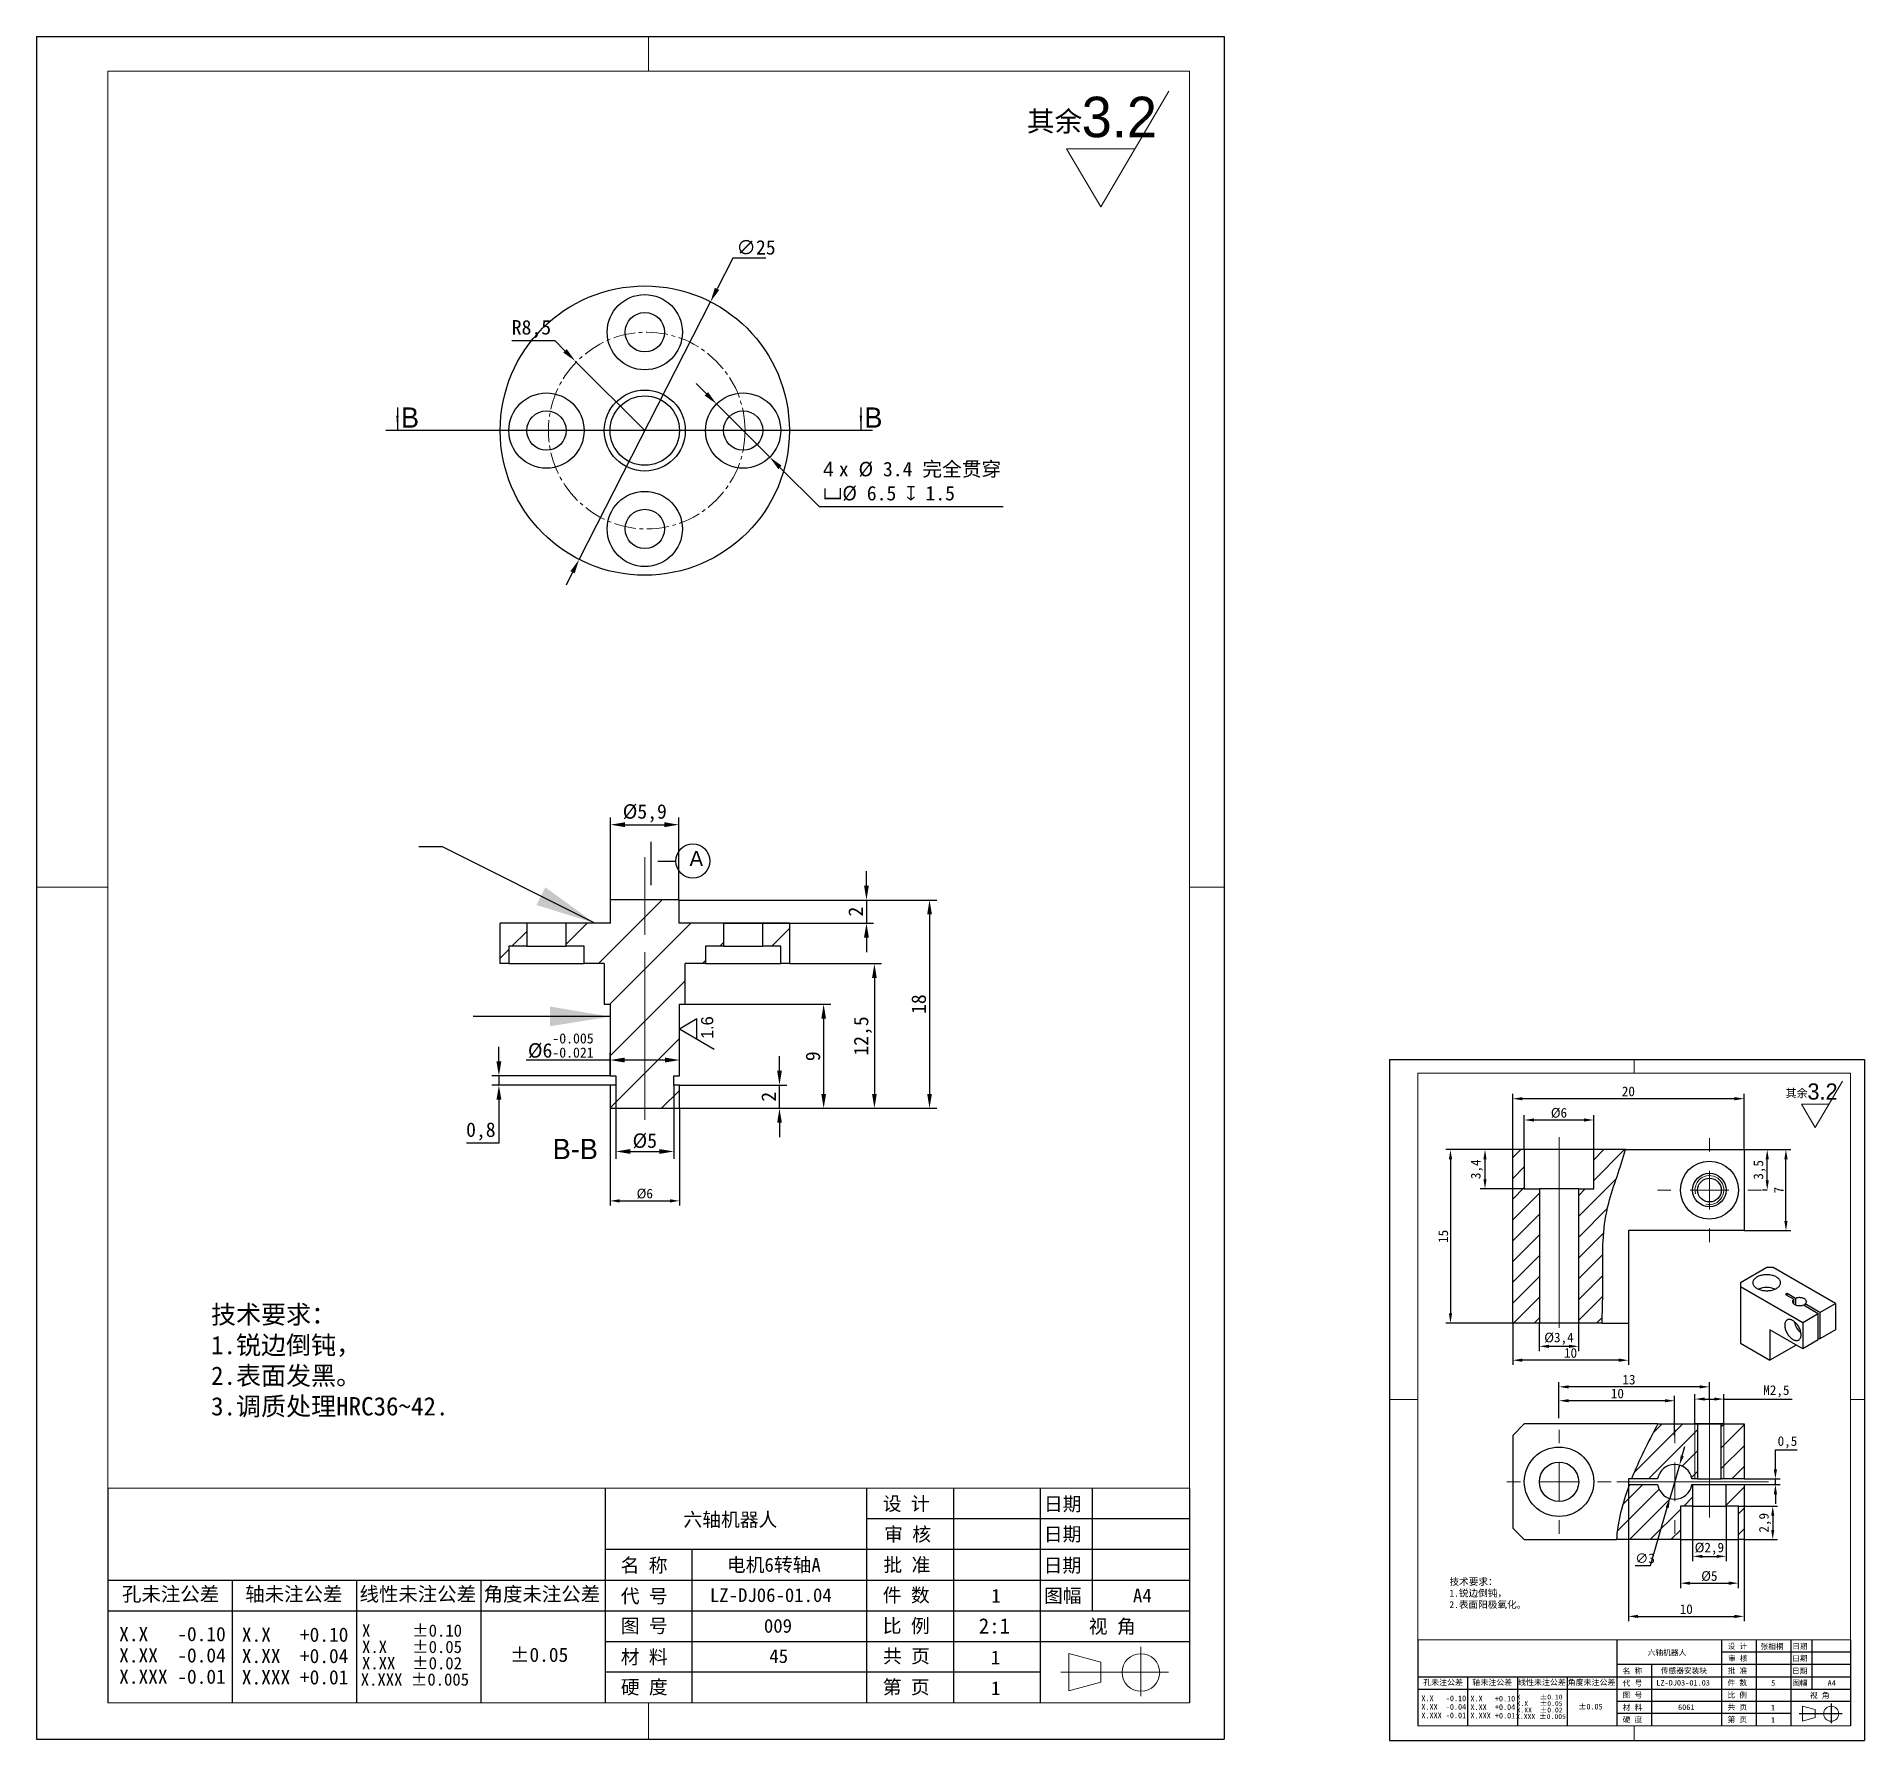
# Model space of a CAD drawing. Header units: millimetres. Extents: x 13 to 7248, y -1201 to 1478.
# Drawn here: x 6416.3 to 6574.3, y -1198.2 to -1051 of the extents above; entities that cross this region are included whole.
import ezdxf

# ---------------------------------------------------------------- set-up
doc = ezdxf.new("R2010")
doc.units = ezdxf.units.MM
doc.header["$LTSCALE"] = 5
doc.header["$PDSIZE"] = -1
for name, pattern in [('CENTER2', [28.575, 19.05, -3.175, 3.175, -3.175]), ('SLD-中心线', [34.29, 30.48, -1.27, 1.27, -1.27]), ('SLD-实线', [0])]:
    doc.linetypes.add(name, pattern=pattern)
doc.layers.get('0').update_dxf_attribs({"lineweight": 30})
for name, color, linetype, lineweight in [('中心线层', 1, 'CENTER2', 13), ('剖面层', 2, 'Continuous', 15), ('粗实线', 7, 'SLD-实线', 15), ('细实线层', 5, 'Continuous', 15)]:
    doc.layers.add(name, color=color, linetype=linetype, lineweight=lineweight)
for name, color, linetype in [('图框', 7, 'SLD-实线'), ('文字层', 7, 'SLD-实线'), ('标注层', 96, 'SLD-实线'), ('标注线', 4, 'SLD-实线')]:
    doc.layers.add(name, color=color, linetype=linetype)
doc.styles.add('SLDTEXTSTYLE0', font='')
doc.styles.add('SLDTEXTSTYLE1', font='', dxfattribs={"bigfont": 'bigfont'})
doc.styles.add('SLDTEXTSTYLE2', font='')
doc.styles.add('SLDTEXTSTYLE3', font='', dxfattribs={"bigfont": 'bigfont'})
doc.styles.get("Standard").update_dxf_attribs({"font": ''})
doc.styles.get('SLDTEXTSTYLE0').set_extended_font_data('汉仪长仿宋体')
doc.styles.get('SLDTEXTSTYLE1').set_extended_font_data('宋体')
doc.styles.get('SLDTEXTSTYLE2').set_extended_font_data('宋体')
doc.styles.get('SLDTEXTSTYLE3').set_extended_font_data('汉仪长仿宋体')
doc.styles.get('Standard').set_extended_font_data('SimSun')
doc.dimstyles.new('SLDDIMSTYLE7', dxfattribs={"dimtxt": 0.18, "dimasz": 5.2, "dimexe": 0, "dimexo": 0.0625, "dimgap": 0, "dimtad": 0, "dimtih": 1, "dimtoh": 1, "dimdec": 0, "dimrnd": 1e-09, "dimzin": 0, "dimdsep": 46, "dimtxsty": 'Standard', "dimsah": 1, "dimcen": 0.09, "dimadec": 0, "dimazin": 0, "dimtfac": 5.2, "dimtdec": 0, "dimtofl": 0, "dimtmove": 0, "dimatfit": 3, "dimfxl": 0, "dimfrac": 2, "dimtolj": 1, "dimtzin": 0, "dimarcsym": 0})
doc.dimstyles.new('副本 1-2', dxfattribs={"dimscale": 0.5, "dimtxt": 2.5, "dimasz": 2.5, "dimexe": 1.25, "dimexo": 0, "dimtad": 1, "dimtoh": 1, "dimtxsty": 'Standard', "dimcen": 2.5, "dimclrt": 256, "dimadec": 0, "dimazin": 0, "dimtfac": 1, "dimtmove": 0, "dimatfit": 3, "dimfxl": 0, "dimarcsym": 0})
doc.dimstyles.new('副本 1-3', dxfattribs={"dimscale": 0.333333, "dimtxt": 2.5, "dimasz": 2.5, "dimexe": 1.25, "dimexo": 0, "dimtad": 1, "dimtoh": 1, "dimtxsty": 'Standard', "dimcen": 2.5, "dimclrt": 256, "dimadec": 0, "dimazin": 0, "dimtfac": 1, "dimtmove": 0, "dimatfit": 3, "dimfxl": 0, "dimarcsym": 0})
pattern_1 = [(45, (6415.0952, -1198.859), (-2.24506, 2.24506), [])]
pattern_2 = [(45, (6532.785, -1198.5094), (-0.898026, 0.898026), [])]

msp = doc.modelspace()

# ---------------------------------------------------------------- texts
at = {"layer": '文字层'}
for s, insert, char_height, attachment_point, style in [('其余', (6501.9524, -1057.4078), 1.75, 1, 'SLDTEXTSTYLE0'), ('其余', (6567.5279, -1141.929), 0.7, 1, 'SLDTEXTSTYLE0'), ('设 计', (6491.5172, -1177.1557), 1.19063, 2, 'SLDTEXTSTYLE2'), ('日期', (6505.043, -1177.1792), 1.19063, 2, 'SLDTEXTSTYLE2'), ('审 核', (6491.6357, -1179.7967), 1.19063, 2, 'SLDTEXTSTYLE2'), ('日期', (6505.0293, -1179.7873), 1.19063, 2, 'SLDTEXTSTYLE2'), ('名 称', (6468.8564, -1182.4807), 1.19063, 2, 'SLDTEXTSTYLE2'), ('批 准', (6491.5785, -1182.4351), 1.19063, 2, 'SLDTEXTSTYLE2'), ('日期', (6505.0211, -1182.4834), 1.19063, 2, 'SLDTEXTSTYLE2'), ('孔未注公差', (6427.9332, -1184.9437), 1.23125, 2, 'SLDTEXTSTYLE2'), ('轴未注公差', (6438.5813, -1184.9437), 1.23125, 2, 'SLDTEXTSTYLE2'), ('线性未注公差', (6449.2997, -1184.9437), 1.23125, 2, 'SLDTEXTSTYLE2'), ('角度未注公差', (6460.0248, -1184.9437), 1.23125, 2, 'SLDTEXTSTYLE2'), ('代 号', (6468.8714, -1185.1429), 1.19063, 2, 'SLDTEXTSTYLE2'), ('件 数', (6491.5172, -1185.056), 1.19063, 2, 'SLDTEXTSTYLE2'), ('图幅', (6505.0504, -1185.1092), 1.19063, 2, 'SLDTEXTSTYLE2'), ('A4', (6511.9249, -1185.0964), 1.19063, 2, 'SLDTEXTSTYLE1'), ('图 号', (6468.8714, -1187.7097), 1.19063, 2, 'SLDTEXTSTYLE2'), ('比 例', (6491.5172, -1187.7097), 1.19063, 2, 'SLDTEXTSTYLE2'), ('2:1', (6499.1408, -1187.6491), 1.32292, 2, 'SLDTEXTSTYLE1'), ('视 角', (6509.3259, -1187.7635), 1.19063, 2, 'SLDTEXTSTYLE2'), ('±0.05', (6459.7904, -1190.19), 1.23125, 2, 'SLDTEXTSTYLE1'), ('材 料', (6468.8714, -1190.4046), 1.19063, 2, 'SLDTEXTSTYLE2'), ('共 页', (6491.5365, -1190.323), 1.19063, 2, 'SLDTEXTSTYLE2'), ('1', (6499.2441, -1190.437), 1.1906, 2, 'SLDTEXTSTYLE1'), ('六轴机器人', (6557.2746, -1190.3764), 0.47625, 2, 'SLDTEXTSTYLE1'), ('设 计', (6563.3539, -1189.8281), 0.47625, 2, 'SLDTEXTSTYLE1'), ('审 核', (6563.4013, -1190.8845), 0.47625, 2, 'SLDTEXTSTYLE1'), ('张相桐', (6566.3566, -1189.8529), 0.47625, 2, 'SLDTEXTSTYLE1'), ('日期', (6568.7587, -1190.8808), 0.47625, 2, 'SLDTEXTSTYLE1'), ('日期', (6568.7642, -1189.8375), 0.47625, 2, 'SLDTEXTSTYLE1'), ('硬 度', (6468.8714, -1193.0021), 1.19063, 2, 'SLDTEXTSTYLE2'), ('第 页', (6491.5172, -1193.0021), 1.19063, 2, 'SLDTEXTSTYLE2'), ('孔未注公差', (6537.9203, -1192.9433), 0.4925, 2, 'SLDTEXTSTYLE1'), ('轴未注公差', (6542.1795, -1192.9433), 0.4925, 2, 'SLDTEXTSTYLE1'), ('线性未注公差', (6546.4668, -1192.9433), 0.4925, 2, 'SLDTEXTSTYLE1'), ('角度未注公差', (6550.7569, -1192.9433), 0.4925, 2, 'SLDTEXTSTYLE1'), ('名 称', (6554.2895, -1191.9581), 0.47625, 2, 'SLDTEXTSTYLE1'), ('传感器安装块', (6558.7419, -1191.9399), 0.47625, 2, 'SLDTEXTSTYLE1'), ('批 准', (6563.3784, -1191.9399), 0.47625, 2, 'SLDTEXTSTYLE1'), ('日期', (6568.7554, -1191.9592), 0.47625, 2, 'SLDTEXTSTYLE1'), ('1', (6499.2518, -1193.1008), 1.1906, 2, 'SLDTEXTSTYLE1'), ('代 号', (6554.2955, -1193.023), 0.47625, 2, 'SLDTEXTSTYLE1'), ('图 号', (6554.2955, -1194.0497), 0.47625, 2, 'SLDTEXTSTYLE1'), ('LZ-DJ03-01.03', (6558.6724, -1192.9882), 0.47625, 2, 'SLDTEXTSTYLE2'), ('件 数', (6563.3539, -1192.9882), 0.47625, 2, 'SLDTEXTSTYLE1'), ('比 例', (6563.3539, -1194.0497), 0.47625, 2, 'SLDTEXTSTYLE1'), ('5', (6566.4591, -1193.0095), 0.4763, 2, 'SLDTEXTSTYLE2'), ('图幅', (6568.7671, -1193.0095), 0.47625, 2, 'SLDTEXTSTYLE1'), ('视 角', (6570.4773, -1194.0712), 0.47625, 2, 'SLDTEXTSTYLE1'), ('A4', (6571.5169, -1193.0044), 0.47625, 2, 'SLDTEXTSTYLE2'), ('±0.05', (6550.6631, -1195.0418), 0.4925, 2, 'SLDTEXTSTYLE2'), ('材 料', (6554.2955, -1195.1277), 0.47625, 2, 'SLDTEXTSTYLE1'), ('6061', (6558.9453, -1195.095), 0.47625, 2, 'SLDTEXTSTYLE2'), ('共 页', (6563.3616, -1195.095), 0.47625, 2, 'SLDTEXTSTYLE1'), ('1', (6566.4446, -1195.1406), 0.4763, 2, 'SLDTEXTSTYLE2'), ('硬 度', (6554.2955, -1196.1667), 0.47625, 2, 'SLDTEXTSTYLE1'), ('第 页', (6563.3539, -1196.1667), 0.47625, 2, 'SLDTEXTSTYLE1'), ('1', (6566.4477, -1196.2062), 0.4763, 2, 'SLDTEXTSTYLE2')]:
    msp.add_mtext(s, dxfattribs=dict(at, insert=insert, char_height=char_height, attachment_point=attachment_point, style=style))
at = {"layer": '文字层', "color": 0, "insert": (6473.7863, -1137.5826), "char_height": 1.05, "attachment_point": 1, "rotation": 90, "style": 'SLDTEXTSTYLE3'}
msp.add_mtext('1.6', dxfattribs=at)
at = {"layer": '文字层', "color": 7, "linetype": 'SLD-实线', "lineweight": 0, "attachment_point": 1, "style": 'SLDTEXTSTYLE2'}
for s, insert, char_height in [('\\P技术要求：\\P1.锐边倒钝，\\P2.表面发黑。\\P3.调质处理HRC36~42.', (6431.4281, -1157.9628), 1.585913), ('技术要求：\\P1.锐边倒钝，\\P2.表面阳极氧化。', (6538.4748, -1184.189), 0.59531)]:
    msp.add_mtext(s, dxfattribs=dict(at, insert=insert, char_height=char_height))
at = {"layer": '文字层', "color": 7, "linetype": 'Continuous', "lineweight": 0, "attachment_point": 2}
for s, insert, char_height, style in [('六轴机器人', (6476.319, -1178.5263), 1.19063, 'SLDTEXTSTYLE2'), ('电机6转轴A', (6480.0741, -1182.4351), 1.19063, 'SLDTEXTSTYLE2'), ('LZ-DJ06-01.04', (6479.8137, -1185.056), 1.190625, 'SLDTEXTSTYLE1'), ('1', (6499.2802, -1185.1092), 1.1906, 'SLDTEXTSTYLE1'), ('009', (6480.4338, -1187.7097), 1.19063, 'SLDTEXTSTYLE1'), ('45', (6480.4958, -1190.323), 1.19063, 'SLDTEXTSTYLE1')]:
    msp.add_mtext(s, dxfattribs=dict(at, insert=insert, char_height=char_height, style=style))
at = {"layer": '标注层', "insert": (6462.9124, -1146.2199), "char_height": 1.75, "attachment_point": 2, "style": 'SLDTEXTSTYLE3'}
msp.add_mtext('B-B', dxfattribs=at)
at = {"layer": '标注线', "char_height": 1.75, "attachment_point": 1, "style": 'SLDTEXTSTYLE3'}
for insert in [(6447.8432, -1083.0109), (6487.9014, -1083.0109)]:
    msp.add_mtext('B', dxfattribs=dict(at, insert=insert))

# ---------------------------------------------------------------- blocks, each defined once
blk = doc.blocks.new('SW_SFSYMBOL_0')
at = {"color": 0, "linetype": 'SLD-实线', "lineweight": 0}
for p, q in [((8.23, -25), (37.72, 25)), ((8.23, -25), (-6.52, 0)), ((22.98, 0), (-6.52, 0))]:
    blk.add_line(p, q, dxfattribs=at)
at = {"color": 0, "linetype": 'SLD-实线', "lineweight": 0, "insert": (0, 22.56), "char_height": 17.5, "attachment_point": 1, "style": 'SLDTEXTSTYLE3'}
blk.add_mtext('3.2', dxfattribs=at)
blk = doc.blocks.new('*D659')
at = {"layer": 'Defpoints', "color": 0}
for p in [(6474.6, -1073.88), (6463.24, -1096.15)]:
    blk.add_point(p, dxfattribs=at)
at = {"layer": '标注层', "color": 0, "lineweight": -2}
for p, q in [((6476.52, -1070.11), (6475.17, -1072.76)), ((6479.38, -1070.11), (6476.52, -1070.11)), ((6463.24, -1096.15), (6474.6, -1073.88)), ((6462.67, -1097.26), (6462.11, -1098.37))]:
    blk.add_line(p, q, dxfattribs=at)
at = {"layer": '标注层', "color": 0}
for points in [[(6474.98, -1072.67), (6475.35, -1072.86), (6474.6, -1073.88)], [(6462.49, -1097.17), (6462.86, -1097.35), (6463.24, -1096.15)]]:
    blk.add_solid(points, dxfattribs=at)
at = {"layer": '标注层', "insert": (6476.83, -1068.55), "char_height": 1.25, "attachment_point": 1}
blk.add_mtext('∅25', dxfattribs=at)
blk = doc.blocks.new('*D660')
at = {"layer": 'Defpoints', "color": 0}
for p in [(6462.91, -1079), (6468.92, -1085.01)]:
    blk.add_point(p, dxfattribs=at)
at = {"layer": '标注层', "color": 0, "lineweight": -2}
for p, q in [((6457.42, -1077.23), (6461.14, -1077.23)), ((6461.14, -1077.23), (6462.02, -1078.12)), ((6468.92, -1085.01), (6462.91, -1079))]:
    blk.add_line(p, q, dxfattribs=at)
at = {"layer": '标注层', "color": 0}
blk.add_solid([(6462.17, -1077.97), (6461.88, -1078.27), (6462.91, -1079)], dxfattribs=at)
at = {"layer": '标注层', "insert": (6457.42, -1075.46), "char_height": 1.25, "attachment_point": 1}
blk.add_mtext('R8,5', dxfattribs=at)
blk = doc.blocks.new('*D661')
at = {"layer": 'Defpoints', "color": 0}
for p in [(6475.12, -1082.71), (6479.72, -1087.31)]:
    blk.add_point(p, dxfattribs=at)
at = {"layer": '标注层', "color": 0, "lineweight": -2}
for p, q in [((6474.24, -1081.83), (6473.35, -1080.95)), ((6475.12, -1082.71), (6479.72, -1087.31)), ((6484.02, -1091.6), (6480.6, -1088.19)), ((6499.89, -1091.6), (6484.02, -1091.6))]:
    blk.add_line(p, q, dxfattribs=at)
at = {"layer": '标注层', "color": 0}
for points in [[(6474.38, -1081.68), (6474.09, -1081.98), (6475.12, -1082.71)], [(6480.75, -1088.04), (6480.46, -1088.34), (6479.72, -1087.31)]]:
    blk.add_solid(points, dxfattribs=at)
at = {"layer": '标注层', "insert": (6484.33, -1087.71), "char_height": 1.25, "attachment_point": 1}
blk.add_mtext('{\\fMS PGothic|b0|i0|c134|p34;4 }x %%C 3.4 完全贯穿\\P{\\fGDT|b0|i0|c134|p2;v}%%C 6.5 {\\fGDT|b0|i0|c134|p2;x} 1.5', dxfattribs=at)
blk = doc.blocks.new('*D662')
at = {"layer": 'Defpoints', "color": 0}
for p in [(6471.87, -1125.58), (6471.92, -1143.58), (6493.53, -1143.58)]:
    blk.add_point(p, dxfattribs=at)
at = {"layer": '标注层', "color": 0, "lineweight": -2}
for p, q in [((6471.87, -1125.58), (6494.16, -1125.58)), ((6493.53, -1126.83), (6493.53, -1142.33)), ((6471.92, -1143.58), (6494.16, -1143.58))]:
    blk.add_line(p, q, dxfattribs=at)
at = {"layer": '标注层', "color": 0}
for points in [[(6493.33, -1126.83), (6493.74, -1126.83), (6493.53, -1125.58)], [(6493.33, -1142.33), (6493.74, -1142.33), (6493.53, -1143.58)]]:
    blk.add_solid(points, dxfattribs=at)
at = {"layer": '标注层', "insert": (6491.97, -1134.58), "char_height": 1.25, "attachment_point": 2, "rotation": 90}
blk.add_mtext('18', dxfattribs=at)
blk = doc.blocks.new('*D663')
at = {"layer": 'Defpoints', "color": 0}
for p in [(6471.92, -1141.58), (6480.56, -1141.58), (6471.92, -1143.58)]:
    blk.add_point(p, dxfattribs=at)
at = {"layer": '标注层', "color": 0, "lineweight": -2}
for p, q in [((6480.56, -1140.33), (6480.56, -1139.08)), ((6471.92, -1141.58), (6481.19, -1141.58)), ((6480.56, -1143.58), (6480.56, -1141.58)), ((6471.92, -1143.58), (6481.19, -1143.58)), ((6480.56, -1144.83), (6480.56, -1146.08))]:
    blk.add_line(p, q, dxfattribs=at)
at = {"layer": '标注层', "color": 0}
for points in [[(6480.36, -1140.33), (6480.77, -1140.33), (6480.56, -1141.58)], [(6480.36, -1144.83), (6480.77, -1144.83), (6480.56, -1143.58)]]:
    blk.add_solid(points, dxfattribs=at)
at = {"layer": '标注层', "insert": (6479, -1142.58), "char_height": 1.25, "attachment_point": 2, "rotation": 90}
blk.add_mtext('2', dxfattribs=at)
blk = doc.blocks.new('*D664')
at = {"layer": 'Defpoints', "color": 0}
for p in [(6471.87, -1125.58), (6475.72, -1127.58), (6488.08, -1127.58)]:
    blk.add_point(p, dxfattribs=at)
at = {"layer": '标注层', "color": 0, "lineweight": -2}
for p, q in [((6488.08, -1124.33), (6488.08, -1123.08)), ((6471.87, -1125.58), (6488.7, -1125.58)), ((6488.08, -1125.58), (6488.08, -1127.58)), ((6475.72, -1127.58), (6488.7, -1127.58)), ((6488.08, -1128.83), (6488.08, -1130.08))]:
    blk.add_line(p, q, dxfattribs=at)
at = {"layer": '标注层', "color": 0}
for points in [[(6487.87, -1124.33), (6488.29, -1124.33), (6488.08, -1125.58)], [(6487.87, -1128.83), (6488.29, -1128.83), (6488.08, -1127.58)]]:
    blk.add_solid(points, dxfattribs=at)
at = {"layer": '标注层', "insert": (6486.52, -1126.58), "char_height": 1.25, "attachment_point": 2, "rotation": 90}
blk.add_mtext('2', dxfattribs=at)
blk = doc.blocks.new('*D665')
at = {"layer": 'Defpoints', "color": 0}
for p in [(6481.42, -1131.08), (6471.92, -1143.58), (6488.77, -1143.58)]:
    blk.add_point(p, dxfattribs=at)
at = {"layer": '标注层', "color": 0, "lineweight": -2}
for p, q in [((6481.42, -1131.08), (6489.39, -1131.08)), ((6488.77, -1132.33), (6488.77, -1142.33)), ((6471.92, -1143.58), (6489.39, -1143.58))]:
    blk.add_line(p, q, dxfattribs=at)
at = {"layer": '标注层', "color": 0}
for points in [[(6488.56, -1132.33), (6488.97, -1132.33), (6488.77, -1131.08)], [(6488.56, -1142.33), (6488.97, -1142.33), (6488.77, -1143.58)]]:
    blk.add_solid(points, dxfattribs=at)
at = {"layer": '标注层', "insert": (6486.99, -1137.33), "char_height": 1.25, "attachment_point": 2, "rotation": 90}
blk.add_mtext('12,5', dxfattribs=at)
blk = doc.blocks.new('*D666')
at = {"layer": 'Defpoints', "color": 0}
for p in [(6472.42, -1134.58), (6471.92, -1143.58), (6484.38, -1143.58)]:
    blk.add_point(p, dxfattribs=at)
at = {"layer": '标注层', "color": 0, "lineweight": -2}
for p, q in [((6472.42, -1134.58), (6485.01, -1134.58)), ((6484.38, -1135.83), (6484.38, -1142.33)), ((6471.92, -1143.58), (6485.01, -1143.58))]:
    blk.add_line(p, q, dxfattribs=at)
at = {"layer": '标注层', "color": 0}
for points in [[(6484.18, -1135.83), (6484.59, -1135.83), (6484.38, -1134.58)], [(6484.18, -1142.33), (6484.59, -1142.33), (6484.38, -1143.58)]]:
    blk.add_solid(points, dxfattribs=at)
at = {"layer": '标注层', "insert": (6482.82, -1139.08), "char_height": 1.25, "attachment_point": 2, "rotation": 90}
blk.add_mtext('9', dxfattribs=at)
blk = doc.blocks.new('*D667')
at = {"layer": 'Defpoints', "color": 0}
for p in [(6471.87, -1119.07), (6465.97, -1125.58), (6471.87, -1125.58)]:
    blk.add_point(p, dxfattribs=at)
at = {"layer": '标注层', "color": 0, "lineweight": -2}
for p, q in [((6465.97, -1125.58), (6465.97, -1118.44)), ((6471.87, -1125.58), (6471.87, -1118.44)), ((6467.22, -1119.07), (6470.62, -1119.07))]:
    blk.add_line(p, q, dxfattribs=at)
at = {"layer": '标注层', "color": 0}
for points in [[(6467.22, -1118.86), (6467.22, -1119.28), (6465.97, -1119.07)], [(6470.62, -1118.86), (6470.62, -1119.28), (6471.87, -1119.07)]]:
    blk.add_solid(points, dxfattribs=at)
at = {"layer": '标注层', "insert": (6468.92, -1117.3), "char_height": 1.25, "attachment_point": 2}
blk.add_mtext('%%c5,9', dxfattribs=at)
blk = doc.blocks.new('*D668')
at = {"layer": 'Defpoints', "color": 0}
for p in [(6465.92, -1143.58), (6471.92, -1143.58), (6471.92, -1151.58)]:
    blk.add_point(p, dxfattribs=at)
at = {"layer": '标注层', "color": 0, "lineweight": -2}
for p, q in [((6465.92, -1143.58), (6465.92, -1151.99)), ((6471.92, -1143.58), (6471.92, -1151.99)), ((6466.75, -1151.58), (6471.09, -1151.58))]:
    blk.add_line(p, q, dxfattribs=at)
at = {"layer": '标注层', "color": 0}
for points in [[(6466.75, -1151.44), (6466.75, -1151.72), (6465.92, -1151.58)], [(6471.09, -1151.44), (6471.09, -1151.72), (6471.92, -1151.58)]]:
    blk.add_solid(points, dxfattribs=at)
at = {"layer": '标注层', "insert": (6468.92, -1150.53), "char_height": 0.833, "attachment_point": 2}
blk.add_mtext('%%c6', dxfattribs=at)
blk = doc.blocks.new('*D669')
at = {"layer": 'Defpoints', "color": 0}
for p in [(6471.92, -1139.41), (6465.92, -1140.78), (6471.92, -1140.78)]:
    blk.add_point(p, dxfattribs=at)
at = {"layer": '标注层', "color": 0, "lineweight": -2}
for p, q in [((6465.92, -1140.78), (6465.92, -1138.79)), ((6471.92, -1140.78), (6471.92, -1138.79)), ((6465.92, -1139.41), (6458.66, -1139.41)), ((6470.67, -1139.41), (6467.17, -1139.41))]:
    blk.add_line(p, q, dxfattribs=at)
at = {"layer": '标注层', "color": 0}
for points in [[(6467.17, -1139.2), (6467.17, -1139.62), (6465.92, -1139.41)], [(6470.67, -1139.2), (6470.67, -1139.62), (6471.92, -1139.41)]]:
    blk.add_solid(points, dxfattribs=at)
at = {"layer": '标注层', "insert": (6461.66, -1137.1), "char_height": 1.25, "attachment_point": 2}
blk.add_mtext('%%C6{\\H0.7x;\\S-0.005^ -0.021;}', dxfattribs=at)
blk = doc.blocks.new('*D670')
at = {"layer": 'Defpoints', "color": 0}
for p in [(6466.42, -1141.58), (6471.42, -1141.58), (6471.42, -1147.31)]:
    blk.add_point(p, dxfattribs=at)
at = {"layer": '标注层', "color": 0, "lineweight": -2}
for p, q in [((6466.42, -1141.58), (6466.42, -1147.94)), ((6471.42, -1141.58), (6471.42, -1147.94)), ((6467.67, -1147.31), (6470.17, -1147.31))]:
    blk.add_line(p, q, dxfattribs=at)
at = {"layer": '标注层', "color": 0}
for points in [[(6467.67, -1147.1), (6467.67, -1147.52), (6466.42, -1147.31)], [(6470.17, -1147.1), (6470.17, -1147.52), (6471.42, -1147.31)]]:
    blk.add_solid(points, dxfattribs=at)
at = {"layer": '标注层', "insert": (6468.92, -1145.75), "char_height": 1.25, "attachment_point": 2}
blk.add_mtext('%%c5', dxfattribs=at)
blk = doc.blocks.new('*D671')
at = {"layer": 'Defpoints', "color": 0}
for p in [(6456.31, -1141.58), (6465.92, -1140.78), (6465.92, -1141.58)]:
    blk.add_point(p, dxfattribs=at)
at = {"layer": '标注层', "color": 0, "lineweight": -2}
for p, q in [((6456.31, -1139.53), (6456.31, -1138.28)), ((6465.92, -1140.78), (6455.69, -1140.78)), ((6465.92, -1141.58), (6455.69, -1141.58)), ((6456.31, -1140.78), (6456.31, -1141.58)), ((6456.31, -1142.83), (6456.31, -1146.58)), ((6456.31, -1146.58), (6453.51, -1146.58))]:
    blk.add_line(p, q, dxfattribs=at)
at = {"layer": '标注层', "color": 0}
for points in [[(6456.1, -1139.53), (6456.52, -1139.53), (6456.31, -1140.78)], [(6456.1, -1142.83), (6456.52, -1142.83), (6456.31, -1141.58)]]:
    blk.add_solid(points, dxfattribs=at)
at = {"layer": '标注层', "insert": (6454.75, -1144.8), "char_height": 1.25, "attachment_point": 2}
blk.add_mtext('0,8', dxfattribs=at)
blk = doc.blocks.new('SW_NOTE_0')
at = {"color": 0, "linetype": 'Continuous', "lineweight": 0, "char_height": 10.583, "attachment_point": 2}
for s, insert in [('X     ±0.10', (35.9, 12.3)), ('X.X   ±0.05', (35.9, -1.8)), ('X.XX  ±0.02', (35.9, -15.9)), (' X.XXX ±0.005', (34.8, -30))]:
    blk.add_mtext(s, dxfattribs=dict(at, insert=insert))
blk = doc.blocks.new('SW_NOTE_1')
at = {"color": 0, "linetype": 'Continuous', "lineweight": 0, "char_height": 12.312, "attachment_point": 2, "style": 'SLDTEXTSTYLE2'}
for s, insert in [('X.X   -0.10', (38.1, 14.3)), ('X.XX  -0.04', (38.1, -4.1)), ('X.XXX -0.01', (38.1, -22.5))]:
    blk.add_mtext(s, dxfattribs=dict(at, insert=insert))
blk = doc.blocks.new('SW_NOTE_2')
at = {"color": 0, "linetype": 'Continuous', "lineweight": 0, "char_height": 12.312, "attachment_point": 2, "style": 'SLDTEXTSTYLE2'}
for s, insert in [('X.X   +0.10', (38.1, 14.3)), ('X.XX  +0.04', (38.1, -4.1)), ('X.XXX +0.01', (38.1, -22.5))]:
    blk.add_mtext(s, dxfattribs=dict(at, insert=insert))
blk = doc.blocks.new('SW_DATUMTAG_0')
at = {"layer": '文字层', "color": 0}
for p, q in [((-17.7, -6.86), (-17.7, 13.21)), ((-14.66, 4.33), (-6.34, 4.33))]:
    blk.add_line(p, q, dxfattribs=at)
blk.add_circle((1.53, 4.33), 7.87, dxfattribs=at)
at = {"layer": '文字层', "color": 0, "insert": (0, 9.02), "char_height": 7, "attachment_point": 1, "style": 'SLDTEXTSTYLE3'}
blk.add_mtext('A', dxfattribs=at)
blk = doc.blocks.new('*D672')
at = {"layer": 'Defpoints', "color": 0}
for p in [(6550.94, -1144.59), (6544.94, -1147.15), (6550.94, -1147.15)]:
    blk.add_point(p, dxfattribs=at)
at = {"layer": '标注层', "color": 0, "lineweight": -2}
for p, q in [((6544.94, -1147.15), (6544.94, -1144.17)), ((6545.78, -1144.59), (6550.11, -1144.59)), ((6550.94, -1147.15), (6550.94, -1144.17))]:
    blk.add_line(p, q, dxfattribs=at)
at = {"layer": '标注层', "color": 0}
for points in [[(6545.78, -1144.45), (6545.78, -1144.73), (6544.94, -1144.59)], [(6550.11, -1144.45), (6550.11, -1144.73), (6550.94, -1144.59)]]:
    blk.add_solid(points, dxfattribs=at)
at = {"layer": '标注层', "insert": (6547.94, -1143.55), "char_height": 0.833, "attachment_point": 2}
blk.add_mtext('%%c6', dxfattribs=at)
blk = doc.blocks.new('*D673')
at = {"layer": 'Defpoints', "color": 0}
for p in [(6546.24, -1162.15), (6549.64, -1162.15), (6549.64, -1164.15)]:
    blk.add_point(p, dxfattribs=at)
at = {"layer": '标注层', "color": 0, "lineweight": -2}
for p, q in [((6546.24, -1162.15), (6546.24, -1164.56)), ((6549.64, -1162.15), (6549.64, -1164.56)), ((6547.08, -1164.15), (6548.81, -1164.15))]:
    blk.add_line(p, q, dxfattribs=at)
at = {"layer": '标注层', "color": 0}
for points in [[(6547.08, -1164.01), (6547.08, -1164.29), (6546.24, -1164.15)], [(6548.81, -1164.01), (6548.81, -1164.29), (6549.64, -1164.15)]]:
    blk.add_solid(points, dxfattribs=at)
at = {"layer": '标注层', "insert": (6547.94, -1162.97), "char_height": 0.833, "attachment_point": 2}
blk.add_mtext('%%c3,4', dxfattribs=at)
blk = doc.blocks.new('*D674')
at = {"layer": 'Defpoints', "color": 0}
for p in [(6543.94, -1142.75), (6543.94, -1147.15), (6563.94, -1147.15)]:
    blk.add_point(p, dxfattribs=at)
at = {"layer": '标注层', "color": 0, "lineweight": -2}
for p, q in [((6543.94, -1147.15), (6543.94, -1142.33)), ((6563.94, -1147.15), (6563.94, -1142.33)), ((6563.11, -1142.75), (6544.78, -1142.75))]:
    blk.add_line(p, q, dxfattribs=at)
at = {"layer": '标注层', "color": 0}
for points in [[(6544.78, -1142.61), (6544.78, -1142.89), (6543.94, -1142.75)], [(6563.11, -1142.61), (6563.11, -1142.89), (6563.94, -1142.75)]]:
    blk.add_solid(points, dxfattribs=at)
at = {"layer": '标注层', "insert": (6553.94, -1141.7), "char_height": 0.833, "attachment_point": 2}
blk.add_mtext('20', dxfattribs=at)
blk = doc.blocks.new('*D675')
at = {"layer": 'Defpoints', "color": 0}
for p in [(6544.94, -1147.15), (6538.56, -1162.15), (6544.94, -1162.15)]:
    blk.add_point(p, dxfattribs=at)
at = {"layer": '标注层', "color": 0, "lineweight": -2}
for p, q in [((6544.94, -1147.15), (6538.15, -1147.15)), ((6538.56, -1147.98), (6538.56, -1161.31)), ((6544.94, -1162.15), (6538.15, -1162.15))]:
    blk.add_line(p, q, dxfattribs=at)
at = {"layer": '标注层', "color": 0}
for points in [[(6538.43, -1147.98), (6538.7, -1147.98), (6538.56, -1147.15)], [(6538.43, -1161.31), (6538.7, -1161.31), (6538.56, -1162.15)]]:
    blk.add_solid(points, dxfattribs=at)
at = {"layer": '标注层', "insert": (6537.52, -1154.65), "char_height": 0.833, "attachment_point": 2, "rotation": 90}
blk.add_mtext('15', dxfattribs=at)
blk = doc.blocks.new('*D676')
at = {"layer": 'Defpoints', "color": 0}
for p in [(6563.94, -1147.15), (6567.56, -1147.15), (6563.94, -1154.15)]:
    blk.add_point(p, dxfattribs=at)
at = {"layer": '标注层', "color": 0, "lineweight": -2}
for p, q in [((6563.94, -1147.15), (6567.98, -1147.15)), ((6567.56, -1153.31), (6567.56, -1147.98)), ((6563.94, -1154.15), (6567.98, -1154.15))]:
    blk.add_line(p, q, dxfattribs=at)
at = {"layer": '标注层', "color": 0}
for points in [[(6567.42, -1147.98), (6567.7, -1147.98), (6567.56, -1147.15)], [(6567.42, -1153.31), (6567.7, -1153.31), (6567.56, -1154.15)]]:
    blk.add_solid(points, dxfattribs=at)
at = {"layer": '标注层', "insert": (6566.52, -1150.65), "char_height": 0.833, "attachment_point": 2, "rotation": 90}
blk.add_mtext('7', dxfattribs=at)
blk = doc.blocks.new('*D677')
at = {"layer": 'Defpoints', "color": 0}
for p in [(6543.94, -1162.15), (6553.94, -1162.15), (6543.94, -1165.35)]:
    blk.add_point(p, dxfattribs=at)
at = {"layer": '标注层', "color": 0, "lineweight": -2}
for p, q in [((6543.94, -1162.15), (6543.94, -1165.76)), ((6553.94, -1162.15), (6553.94, -1165.76)), ((6553.11, -1165.35), (6544.78, -1165.35))]:
    blk.add_line(p, q, dxfattribs=at)
at = {"layer": '标注层', "color": 0}
for points in [[(6544.78, -1165.21), (6544.78, -1165.49), (6543.94, -1165.35)], [(6553.11, -1165.21), (6553.11, -1165.49), (6553.94, -1165.35)]]:
    blk.add_solid(points, dxfattribs=at)
at = {"layer": '标注层', "insert": (6548.94, -1164.3), "char_height": 0.833, "attachment_point": 2}
blk.add_mtext('10', dxfattribs=at)
blk = doc.blocks.new('*D678')
at = {"layer": 'Defpoints', "color": 0}
for p in [(6563.94, -1147.15), (6565.94, -1147.15), (6565.94, -1150.65)]:
    blk.add_point(p, dxfattribs=at)
at = {"layer": '标注层', "color": 0, "lineweight": -2}
for p, q in [((6563.94, -1147.15), (6566.36, -1147.15)), ((6565.94, -1149.81), (6565.94, -1147.98)), ((6565.94, -1150.65), (6565.53, -1150.65))]:
    blk.add_line(p, q, dxfattribs=at)
at = {"layer": '标注层', "color": 0}
for points in [[(6565.81, -1147.98), (6566.08, -1147.98), (6565.94, -1147.15)], [(6565.81, -1149.81), (6566.08, -1149.81), (6565.94, -1150.65)]]:
    blk.add_solid(points, dxfattribs=at)
at = {"layer": '标注层', "insert": (6564.76, -1148.9), "char_height": 0.833, "attachment_point": 2, "rotation": 90}
blk.add_mtext('3,5', dxfattribs=at)
blk = doc.blocks.new('SW_CENTERMARKSYMBOL_0')
at = {"color": 0, "linetype": 'SLD-实线', "lineweight": 0}
for p, q in [((0, 8.33), (0, 11.25)), ((0, 0), (0, 4.17)), ((-8.33, 0), (-11.25, 0)), ((0, 0), (-4.17, 0)), ((0, 0), (0, -4.17)), ((0, 0), (4.17, 0)), ((8.33, 0), (11.25, 0)), ((0, -8.33), (0, -11.25))]:
    blk.add_line(p, q, dxfattribs=at)
blk = doc.blocks.new('*D679')
at = {"layer": 'Defpoints', "color": 0}
for p in [(6558.36, -1174.41), (6557.53, -1177.29)]:
    blk.add_point(p, dxfattribs=at)
at = {"layer": '标注层', "color": 0, "lineweight": -2}
for p, q in [((6558.6, -1173.61), (6558.83, -1172.81)), ((6558.36, -1174.41), (6557.53, -1177.29)), ((6555.84, -1183.09), (6557.29, -1178.09)), ((6554.53, -1183.09), (6555.84, -1183.09))]:
    blk.add_line(p, q, dxfattribs=at)
at = {"layer": '标注层', "color": 0}
for points in [[(6558.46, -1173.58), (6558.73, -1173.65), (6558.36, -1174.41)], [(6557.16, -1178.06), (6557.43, -1178.13), (6557.53, -1177.29)]]:
    blk.add_solid(points, dxfattribs=at)
at = {"layer": '标注层', "insert": (6554.53, -1182.05), "char_height": 0.833, "attachment_point": 1}
blk.add_mtext('∅3', dxfattribs=at)
blk = doc.blocks.new('*D680')
at = {"layer": 'Defpoints', "color": 0}
for p in [(6547.94, -1167.65), (6560.94, -1168.73), (6547.94, -1170.35)]:
    blk.add_point(p, dxfattribs=at)
at = {"layer": '标注层', "color": 0, "lineweight": -2}
for p, q in [((6547.94, -1170.35), (6547.94, -1167.24)), ((6560.94, -1168.73), (6560.94, -1167.24)), ((6560.11, -1167.65), (6548.78, -1167.65))]:
    blk.add_line(p, q, dxfattribs=at)
at = {"layer": '标注层', "color": 0}
for points in [[(6548.78, -1167.52), (6548.78, -1167.79), (6547.94, -1167.65)], [(6560.11, -1167.52), (6560.11, -1167.79), (6560.94, -1167.65)]]:
    blk.add_solid(points, dxfattribs=at)
at = {"layer": '标注层', "insert": (6553.99, -1166.61), "char_height": 0.833, "attachment_point": 2}
blk.add_mtext('13', dxfattribs=at)
blk = doc.blocks.new('*D681')
at = {"layer": 'Defpoints', "color": 0}
for p in [(6559.69, -1168.71), (6559.69, -1170.85), (6562.19, -1170.85)]:
    blk.add_point(p, dxfattribs=at)
at = {"layer": '标注层', "color": 0, "lineweight": -2}
for p, q in [((6559.69, -1170.85), (6559.69, -1168.29)), ((6560.53, -1168.71), (6561.36, -1168.71)), ((6562.19, -1170.85), (6562.19, -1168.29)), ((6562.19, -1168.71), (6568.09, -1168.71))]:
    blk.add_line(p, q, dxfattribs=at)
at = {"layer": '标注层', "color": 0}
for points in [[(6560.53, -1168.57), (6560.53, -1168.84), (6559.69, -1168.71)], [(6561.36, -1168.57), (6561.36, -1168.84), (6562.19, -1168.71)]]:
    blk.add_solid(points, dxfattribs=at)
at = {"layer": '标注层', "insert": (6566.73, -1167.52), "char_height": 0.833, "attachment_point": 2}
blk.add_mtext('M2,5', dxfattribs=at)
blk = doc.blocks.new('*D682')
at = {"layer": 'Defpoints', "color": 0}
for p in [(6559.49, -1177.95), (6562.39, -1177.95), (6562.39, -1182.3)]:
    blk.add_point(p, dxfattribs=at)
at = {"layer": '标注层', "color": 0, "lineweight": -2}
for p, q in [((6559.49, -1177.95), (6559.49, -1182.72)), ((6562.39, -1177.95), (6562.39, -1182.72)), ((6560.33, -1182.3), (6561.56, -1182.3))]:
    blk.add_line(p, q, dxfattribs=at)
at = {"layer": '标注层', "color": 0}
for points in [[(6560.33, -1182.17), (6560.33, -1182.44), (6559.49, -1182.3)], [(6561.56, -1182.17), (6561.56, -1182.44), (6562.39, -1182.3)]]:
    blk.add_solid(points, dxfattribs=at)
at = {"layer": '标注层', "insert": (6560.94, -1181.12), "char_height": 0.833, "attachment_point": 2}
blk.add_mtext('%%c2,9', dxfattribs=at)
blk = doc.blocks.new('*D683')
at = {"layer": 'Defpoints', "color": 0}
for p in [(6558.44, -1180.85), (6563.44, -1180.85), (6563.44, -1184.62)]:
    blk.add_point(p, dxfattribs=at)
at = {"layer": '标注层', "color": 0, "lineweight": -2}
for p, q in [((6558.44, -1180.85), (6558.44, -1185.04)), ((6563.44, -1180.85), (6563.44, -1185.04)), ((6559.28, -1184.62), (6562.61, -1184.62))]:
    blk.add_line(p, q, dxfattribs=at)
at = {"layer": '标注层', "color": 0}
for points in [[(6559.28, -1184.48), (6559.28, -1184.76), (6558.44, -1184.62)], [(6562.61, -1184.48), (6562.61, -1184.76), (6563.44, -1184.62)]]:
    blk.add_solid(points, dxfattribs=at)
at = {"layer": '标注层', "insert": (6560.94, -1183.58), "char_height": 0.833, "attachment_point": 2}
blk.add_mtext('%%c5', dxfattribs=at)
blk = doc.blocks.new('*D684')
at = {"layer": 'Defpoints', "color": 0}
for p in [(6563.44, -1177.95), (6563.94, -1180.85), (6566.42, -1180.85)]:
    blk.add_point(p, dxfattribs=at)
at = {"layer": '标注层', "color": 0, "lineweight": -2}
for p, q in [((6563.44, -1177.95), (6566.83, -1177.95)), ((6566.42, -1178.79), (6566.42, -1180.02)), ((6563.94, -1180.85), (6566.83, -1180.85))]:
    blk.add_line(p, q, dxfattribs=at)
at = {"layer": '标注层', "color": 0}
for points in [[(6566.28, -1178.79), (6566.55, -1178.79), (6566.42, -1177.95)], [(6566.28, -1180.02), (6566.55, -1180.02), (6566.42, -1180.85)]]:
    blk.add_solid(points, dxfattribs=at)
at = {"layer": '标注层', "insert": (6565.23, -1179.4), "char_height": 0.833, "attachment_point": 2, "rotation": 90}
blk.add_mtext('2,9', dxfattribs=at)
blk = doc.blocks.new('*D685')
at = {"layer": 'Defpoints', "color": 0}
for p in [(6563.94, -1175.6), (6563.94, -1176.1), (6566.65, -1176.1)]:
    blk.add_point(p, dxfattribs=at)
at = {"layer": '标注层', "color": 0, "lineweight": -2}
for p, q in [((6566.65, -1174.77), (6566.65, -1173.1)), ((6566.65, -1173.1), (6568.52, -1173.1)), ((6563.94, -1175.6), (6567.07, -1175.6)), ((6563.94, -1176.1), (6567.07, -1176.1)), ((6566.65, -1176.1), (6566.65, -1175.6)), ((6566.65, -1176.94), (6566.65, -1177.77))]:
    blk.add_line(p, q, dxfattribs=at)
at = {"layer": '标注层', "color": 0}
for points in [[(6566.51, -1174.77), (6566.79, -1174.77), (6566.65, -1175.6)], [(6566.51, -1176.94), (6566.79, -1176.94), (6566.65, -1176.1)]]:
    blk.add_solid(points, dxfattribs=at)
at = {"layer": '标注层', "insert": (6567.69, -1171.92), "char_height": 0.833, "attachment_point": 2}
blk.add_mtext('0,5', dxfattribs=at)
blk = doc.blocks.new('*D686')
at = {"layer": 'Defpoints', "color": 0}
for p in [(6547.94, -1168.85), (6547.94, -1170.35), (6557.94, -1171.85)]:
    blk.add_point(p, dxfattribs=at)
at = {"layer": '标注层', "color": 0, "lineweight": -2}
for p, q in [((6547.94, -1170.35), (6547.94, -1168.44)), ((6557.11, -1168.85), (6548.78, -1168.85)), ((6557.94, -1171.85), (6557.94, -1168.44))]:
    blk.add_line(p, q, dxfattribs=at)
at = {"layer": '标注层', "color": 0}
for points in [[(6548.78, -1168.72), (6548.78, -1168.99), (6547.94, -1168.85)], [(6557.11, -1168.72), (6557.11, -1168.99), (6557.94, -1168.85)]]:
    blk.add_solid(points, dxfattribs=at)
at = {"layer": '标注层', "insert": (6552.99, -1167.81), "char_height": 0.833, "attachment_point": 2}
blk.add_mtext('10', dxfattribs=at)
blk = doc.blocks.new('SW_CENTERMARKSYMBOL_1')
at = {"color": 0, "linetype": 'SLD-实线', "lineweight": 0}
for p, q in [((0, 8.33), (0, 11.25)), ((0, 0), (0, 4.17)), ((-8.33, 0), (-11.25, 0)), ((0, 0), (-4.17, 0)), ((0, 0), (0, -4.17)), ((0, 0), (4.17, 0)), ((8.33, 0), (11.25, 0)), ((0, -8.33), (0, -11.25))]:
    blk.add_line(p, q, dxfattribs=at)
blk = doc.blocks.new('SW_CENTERMARKSYMBOL_2')
at = {"color": 0, "linetype": 'SLD-实线', "lineweight": 0}
for p, q in [((0, 8.33), (0, 11.25)), ((0, 0), (0, 4.17)), ((-8.33, 0), (-11.25, 0)), ((0, 0), (-4.17, 0)), ((0, 0), (0, -4.17)), ((0, 0), (4.17, 0)), ((8.33, 0), (11.25, 0)), ((0, -8.33), (0, -11.25))]:
    blk.add_line(p, q, dxfattribs=at)
blk = doc.blocks.new('*D716')
at = {"layer": 'Defpoints', "color": 0}
for p in [(6541.55, -1147.15), (6544.94, -1147.15), (6544.94, -1150.55)]:
    blk.add_point(p, dxfattribs=at)
at = {"layer": '标注层', "color": 0, "lineweight": -2}
for p, q in [((6544.94, -1147.15), (6541.13, -1147.15)), ((6541.55, -1149.71), (6541.55, -1147.98)), ((6544.94, -1150.55), (6541.13, -1150.55))]:
    blk.add_line(p, q, dxfattribs=at)
at = {"layer": '标注层', "color": 0}
for points in [[(6541.41, -1147.98), (6541.68, -1147.98), (6541.55, -1147.15)], [(6541.41, -1149.71), (6541.68, -1149.71), (6541.55, -1150.55)]]:
    blk.add_solid(points, dxfattribs=at)
at = {"layer": '标注层', "insert": (6540.85, -1148.85), "char_height": 0.833, "attachment_point": 5, "rotation": 90}
blk.add_mtext('3,4', dxfattribs=at)
blk = doc.blocks.new('*D717')
at = {"layer": 'Defpoints', "color": 0}
for p in [(6553.94, -1176.1), (6563.94, -1180.85), (6563.94, -1187.49)]:
    blk.add_point(p, dxfattribs=at)
at = {"layer": '标注层', "color": 0, "lineweight": -2}
for p, q in [((6553.94, -1176.1), (6553.94, -1187.91)), ((6563.94, -1180.85), (6563.94, -1187.91)), ((6554.78, -1187.49), (6563.11, -1187.49))]:
    blk.add_line(p, q, dxfattribs=at)
at = {"layer": '标注层', "color": 0}
for points in [[(6554.78, -1187.35), (6554.78, -1187.63), (6553.94, -1187.49)], [(6563.11, -1187.35), (6563.11, -1187.63), (6563.94, -1187.49)]]:
    blk.add_solid(points, dxfattribs=at)
at = {"layer": '标注层', "insert": (6558.94, -1186.87), "char_height": 0.833, "attachment_point": 5}
blk.add_mtext('10', dxfattribs=at)

# ---------------------------------------------------------------- dimensions: what is measured, and where the dimension line sits
at = {"layer": '标注层'}
for p1, p2, dimstyle, picture, middle in [((6463.241, -1096.1462), (6474.5996, -1073.8755), '副本 1-2', '*D659', (6478.1064, -1070.112)), ((6558.3638, -1174.4143), (6557.5255, -1177.2948), '副本 1-3', '*D679', (6555.0791, -1183.0887))]:
    dim = msp.add_diameter_dim_2p(p1=p1, p2=p2, dimstyle=dimstyle, dxfattribs=at)
    dim.commit()
    dim.dimension.update_dxf_attribs({"geometry": picture, "text_midpoint": middle, "dimtype": 163})
dim = msp.add_radius_dim(center=(6468.9203, -1085.0109), mpoint=(6462.9089, -1079.0015), dimstyle='副本 1-2', dxfattribs=at)
dim.commit()
dim.dimension.update_dxf_attribs({"geometry": '*D660', "text_midpoint": (6459.1244, -1076.1918)})
dim = msp.add_diameter_dim_2p(p1=(6475.1205, -1082.7145), p2=(6479.7201, -1087.3073), text='{\\fMS PGothic|b0|i0|c134|p34;4 }x %%C 3.4 完全贯穿\\P{\\fGDT|b0|i0|c134|p2;v}%%C 6.5 {\\fGDT|b0|i0|c134|p2;x} 1.5', dimstyle='副本 1-2', dxfattribs=at)
dim.commit()
dim.dimension.update_dxf_attribs({"geometry": '*D661', "text_midpoint": (6492.1129, -1089.4999)})
for base, p1, p2, text, dimstyle, picture, middle in [((6471.8703, -1119.0682), (6465.9703, -1125.5765), (6471.8703, -1125.5765), '%%c<>', '副本 1-2', '*D667', (6468.9203, -1119.0682)), ((6471.9203, -1139.4108), (6465.9203, -1140.7765), (6471.9203, -1140.7765), '%%C<>{\\H0.7x;\\S-0.005^ -0.021;}', '副本 1-2', '*D669', (6461.663, -1139.4108)), ((6471.4203, -1147.3111), (6466.4203, -1141.5765), (6471.4203, -1141.5765), '%%c<>', '副本 1-2', '*D670', (6468.9203, -1147.3111)), ((6471.9203, -1151.5765), (6465.9203, -1143.5765), (6471.9203, -1143.5765), '%%c<>', '副本 1-3', '*D668', (6468.9203, -1151.5765)), ((6550.9446, -1144.5891), (6544.9446, -1147.1465), (6550.9446, -1147.1465), '%%c<>', '副本 1-3', '*D672', (6547.9446, -1144.5891)), ((6549.6446, -1164.1465), (6546.2446, -1162.1465), (6549.6446, -1162.1465), '%%c<>', '副本 1-3', '*D673', (6547.9446, -1164.1465)), ((6559.6946, -1168.7056), (6562.1946, -1170.8546), (6559.6946, -1170.8546), 'M<>', '副本 1-3', '*D681', (6566.732, -1168.7056)), ((6562.3946, -1182.3046), (6559.4946, -1177.9546), (6562.3946, -1177.9546), '%%c<>', '副本 1-3', '*D682', (6560.9446, -1182.3046)), ((6563.4446, -1184.6201), (6558.4446, -1180.8546), (6563.4446, -1180.8546), '%%c<>', '副本 1-3', '*D683', (6560.9446, -1184.6201))]:
    dim = msp.add_linear_dim(base=base, p1=p1, p2=p2, text=text, dimstyle=dimstyle, dxfattribs=at)
    dim.commit()
    dim.dimension.update_dxf_attribs({"geometry": picture, "text_midpoint": middle, "dimtype": 160})
for base, p1, p2, dimstyle, picture, middle in [((6488.0777, -1127.5765), (6471.8703, -1125.5765), (6475.7203, -1127.5765), '副本 1-2', '*D664', (6488.0777, -1126.5765)), ((6493.5343, -1143.5765), (6471.8703, -1125.5765), (6471.9203, -1143.5765), '副本 1-2', '*D662', (6493.5343, -1134.5765)), ((6488.7663, -1143.5765), (6481.4203, -1131.0765), (6471.9203, -1143.5765), '副本 1-2', '*D665', (6488.7663, -1137.3265)), ((6484.3839, -1143.5765), (6472.4203, -1134.5765), (6471.9203, -1143.5765), '副本 1-2', '*D666', (6484.3839, -1139.0765)), ((6456.3107, -1141.5765), (6465.9203, -1140.7765), (6465.9203, -1141.5765), '副本 1-2', '*D671', (6454.7517, -1146.5765)), ((6480.565, -1141.5765), (6471.9203, -1143.5765), (6471.9203, -1141.5765), '副本 1-2', '*D663', (6480.565, -1142.5765)), ((6538.5641, -1162.1465), (6544.9446, -1147.1465), (6544.9446, -1162.1465), '副本 1-3', '*D675', (6538.5641, -1154.6465)), ((6567.5613, -1147.1465), (6563.9446, -1154.1465), (6563.9446, -1147.1465), '副本 1-3', '*D676', (6567.5613, -1150.6465)), ((6565.9446, -1147.1465), (6565.9446, -1150.6465), (6563.9446, -1147.1465), '副本 1-3', '*D678', (6565.9446, -1148.8965)), ((6566.6497, -1176.1046), (6563.9446, -1175.6046), (6563.9446, -1176.1046), '副本 1-3', '*D685', (6567.6867, -1173.1046)), ((6566.4155, -1180.8546), (6563.4446, -1177.9546), (6563.9446, -1180.8546), '副本 1-3', '*D684', (6566.4155, -1179.4046))]:
    dim = msp.add_linear_dim(base=base, p1=p1, p2=p2, angle=90, dimstyle=dimstyle, dxfattribs=at)
    dim.commit()
    dim.dimension.update_dxf_attribs({"geometry": picture, "text_midpoint": middle, "dimtype": 160})
for base, p1, p2, picture, middle in [((6543.9446, -1142.7465), (6563.9446, -1147.1465), (6543.9446, -1147.1465), '*D674', (6553.9446, -1142.7465)), ((6543.9446, -1165.3465), (6553.9446, -1162.1465), (6543.9446, -1162.1465), '*D677', (6548.9446, -1165.3465)), ((6547.9446, -1167.6546), (6560.9446, -1168.7252), (6547.9446, -1170.3546), '*D680', (6553.9925, -1167.6546)), ((6547.9446, -1168.8546), (6557.9446, -1171.8546), (6547.9446, -1170.3546), '*D686', (6552.9925, -1168.8546))]:
    dim = msp.add_linear_dim(base=base, p1=p1, p2=p2, dimstyle='副本 1-3', dxfattribs=at)
    dim.commit()
    dim.dimension.update_dxf_attribs({"geometry": picture, "text_midpoint": middle, "dimtype": 160})
dim = msp.add_linear_dim(base=(6541.546, -1147.1465), p1=(6544.9446, -1150.5465), p2=(6544.9446, -1147.1465), angle=90, dimstyle='副本 1-3', dxfattribs=at)
dim.commit()
dim.dimension.update_dxf_attribs({"geometry": '*D716', "text_midpoint": (6540.8512, -1148.8465)})
dim = msp.add_linear_dim(base=(6563.9446, -1187.4933), p1=(6553.9446, -1176.1046), p2=(6563.9446, -1180.8546), dimstyle='副本 1-3', dxfattribs=at)
dim.commit()
dim.dimension.update_dxf_attribs({"geometry": '*D717', "text_midpoint": (6558.9446, -1186.8683)})

# ---------------------------------------------------------------- hatches: boundary and pattern name
h = msp.add_hatch()
h.set_pattern_fill('ANSI31', color=256, scale=0.4, style=0)
h.set_pattern_definition(pattern_2)
edge = h.paths.add_edge_path(flags=0)
edge.add_spline(control_points=[(6553.6903, -1147.1465), (6553.2849, -1148.6574), (6551.7282, -1152.5106), (6551.7087, -1156.5446), (6551.7332, -1160.651), (6551.6617, -1162.1465)], knot_values=[0.25259137, 0.25259137, 0.25259137, 0.25259137, 0.31613491, 0.40213129, 0.45463817, 0.45463817, 0.45463817, 0.45463817], weights=[1, 1, 1, 1, 1, 1], degree=3, periodic=0)
edge.add_spline(control_points=[(6551.6617, -1162.1465), (6551.7332, -1160.651), (6551.7087, -1156.5446), (6551.7282, -1152.5106), (6553.2849, -1148.6574), (6553.6903, -1147.1465)], knot_values=[0.54536183, 0.54536183, 0.54536183, 0.54536183, 0.59786871, 0.68386509, 0.74740863, 0.74740863, 0.74740863, 0.74740863], weights=[1, 1, 1, 1, 1, 1], degree=3, periodic=0)
at = {"layer": '剖面层'}
h = msp.add_hatch(dxfattribs=at)
h.set_pattern_fill('ANSI31', color=256, style=0)
h.set_pattern_definition(pattern_1)
h.paths.add_polyline_path([(6471.4203, -1140.7765), (6471.9203, -1140.7765), (6471.9203, -1134.5765), (6472.4203, -1134.5765), (6472.4203, -1131.0765), (6474.1703, -1131.0765), (6474.1703, -1129.5765), (6475.7203, -1129.5765), (6475.7203, -1127.5765), (6471.8703, -1127.5765), (6471.8703, -1125.5765), (6465.9703, -1125.5765), (6465.9703, -1127.5765), (6462.1203, -1127.5765), (6462.1203, -1129.5765), (6463.6703, -1129.5765), (6463.6703, -1131.0765), (6465.4203, -1131.0765), (6465.4203, -1134.5765), (6465.9203, -1134.5765), (6465.9203, -1140.7765), (6466.4203, -1140.7765), (6466.4203, -1141.5765), (6465.9203, -1141.5765), (6465.9203, -1143.5765), (6471.9203, -1143.5765), (6471.9203, -1141.5765), (6471.4203, -1141.5765)], flags=0)
h = msp.add_hatch(dxfattribs=at)
h.set_pattern_fill('ANSI31', color=256, style=0)
h.set_pattern_definition(pattern_1)
h.paths.add_polyline_path([(6458.7203, -1129.5765), (6458.7203, -1127.5765), (6456.4203, -1127.5765), (6456.4203, -1131.0765), (6457.1703, -1131.0765), (6457.1703, -1129.5765)], flags=0)
h = msp.add_hatch(dxfattribs=at)
h.set_pattern_fill('ANSI31', color=256, style=0)
h.set_pattern_definition(pattern_1)
h.paths.add_polyline_path([(6481.4203, -1131.0765), (6481.4203, -1127.5765), (6479.1203, -1127.5765), (6479.1203, -1129.5765), (6480.6703, -1129.5765), (6480.6703, -1131.0765)], flags=0)
h = msp.add_hatch(dxfattribs=at)
h.set_pattern_fill('ANSI31', color=256, scale=0.4, style=0)
h.set_pattern_definition(pattern_2)
h.paths.add_polyline_path([(6543.9446, -1162.1465), (6546.2446, -1162.1465), (6546.2446, -1150.5465), (6544.9446, -1150.5465), (6544.9446, -1147.1465), (6543.9446, -1147.1465)], flags=0)
h = msp.add_hatch(dxfattribs=at)
h.set_pattern_fill('ANSI31', color=256, scale=0.4, style=0)
h.set_pattern_definition(pattern_2)
edge = h.paths.add_edge_path(flags=0)
edge.add_line((6553.6903, -1147.1465), (6550.9446, -1147.1465))
edge.add_line((6550.9446, -1147.1465), (6550.9446, -1150.5465))
edge.add_line((6550.9446, -1150.5465), (6549.6446, -1150.5465))
edge.add_line((6549.6446, -1150.5465), (6549.6446, -1162.1465))
edge.add_line((6549.6446, -1162.1465), (6551.6617, -1162.1465))
edge.add_spline(control_points=[(6551.6617, -1162.1465), (6551.7332, -1160.651), (6551.7087, -1156.5446), (6551.7282, -1152.5106), (6553.2849, -1148.6574), (6553.6903, -1147.1465)], knot_values=[0.54536183, 0.54536183, 0.54536183, 0.54536183, 0.59786871, 0.68386509, 0.74740863, 0.74740863, 0.74740863, 0.74740863], weights=[1, 1, 1, 1, 1, 1], degree=3, periodic=0)
h = msp.add_hatch(dxfattribs=at)
h.set_pattern_fill('ANSI31', color=256, scale=0.4, style=0)
h.set_pattern_definition(pattern_2)
edge = h.paths.add_edge_path(flags=0)
edge.add_arc((6557.9446, -1175.8546), 1.5, 9.594068, 170.405932, ccw=False)
edge.add_line((6559.4237, -1175.6046), (6559.9196, -1175.6046))
edge.add_line((6559.9196, -1175.6046), (6559.9196, -1170.8546))
edge.add_line((6559.9196, -1170.8546), (6556.4887, -1170.8546))
edge.add_spline(control_points=[(6556.4887, -1170.8546), (6555.6504, -1172.4084), (6554.8496, -1174.0186), (6554.2181, -1175.6046)], knot_values=[0.08945939, 0.08945939, 0.08945939, 0.08945939, 0.1551176, 0.1551176, 0.1551176, 0.1551176], weights=[1, 1, 1, 1], degree=3, periodic=0)
edge.add_line((6554.2181, -1175.6046), (6556.4656, -1175.6046))
h = msp.add_hatch(dxfattribs=at)
h.set_pattern_fill('ANSI31', color=256, scale=0.4, style=0)
h.set_pattern_definition(pattern_2)
h.paths.add_polyline_path([(6563.9446, -1170.8546), (6561.9696, -1170.8546), (6561.9696, -1175.6046), (6563.9446, -1175.6046)], flags=0)
h = msp.add_hatch(dxfattribs=at)
h.set_pattern_fill('ANSI31', color=256, scale=0.4, style=0)
h.set_pattern_definition(pattern_2)
edge = h.paths.add_edge_path(flags=0)
edge.add_spline(control_points=[(6554.0245, -1176.1046), (6553.4041, -1177.7539), (6552.9835, -1179.3677), (6552.9129, -1180.8546)], knot_values=[0.16202968, 0.16202968, 0.16202968, 0.16202968, 0.23056782, 0.23056782, 0.23056782, 0.23056782], weights=[1, 1, 1, 1], degree=3, periodic=0)
edge.add_line((6552.9129, -1180.8546), (6558.4446, -1180.8546))
edge.add_line((6558.4446, -1180.8546), (6558.4446, -1177.9546))
edge.add_line((6558.4446, -1177.9546), (6559.4946, -1177.9546))
edge.add_line((6559.4946, -1177.9546), (6559.4946, -1176.1046))
edge.add_line((6559.4946, -1176.1046), (6559.4237, -1176.1046))
edge.add_arc((6557.9446, -1175.8546), 1.5, 189.594068, 350.405932, ccw=False)
edge.add_line((6556.4656, -1176.1046), (6554.0245, -1176.1046))
h = msp.add_hatch(dxfattribs=at)
h.set_pattern_fill('ANSI31', color=256, scale=0.4, style=0)
h.set_pattern_definition(pattern_2)
h.paths.add_polyline_path([(6562.3946, -1176.1046), (6562.3946, -1177.9546), (6563.4446, -1177.9546), (6563.4446, -1180.8546), (6563.9446, -1180.8546), (6563.9446, -1176.1046)], flags=0)

# ---------------------------------------------------------------- linework, layer by layer
for p, q in [((6465.9703, -1127.5765), (6465.9703, -1125.5765)), ((6471.8703, -1125.5765), (6465.9703, -1125.5765)), ((6471.8703, -1125.5765), (6471.8703, -1127.5765)), ((6456.4203, -1131.0765), (6456.4203, -1127.5765)), ((6458.7203, -1127.5765), (6456.4203, -1127.5765)), ((6458.7203, -1127.5765), (6458.7203, -1129.5765)), ((6462.1203, -1127.5765), (6458.7203, -1127.5765)), ((6462.1203, -1129.5765), (6462.1203, -1127.5765)), ((6465.9703, -1127.5765), (6462.1203, -1127.5765)), ((6475.7203, -1127.5765), (6471.8703, -1127.5765)), ((6475.7203, -1127.5765), (6475.7203, -1129.5765)), ((6479.1203, -1127.5765), (6475.7203, -1127.5765)), ((6479.1203, -1129.5765), (6479.1203, -1127.5765)), ((6481.4203, -1127.5765), (6479.1203, -1127.5765)), ((6481.4203, -1127.5765), (6481.4203, -1131.0765)), ((6458.7203, -1129.5765), (6457.1703, -1129.5765)), ((6457.1703, -1129.5765), (6457.1703, -1131.0765)), ((6458.7203, -1129.5765), (6462.1203, -1129.5765)), ((6463.6703, -1129.5765), (6462.1203, -1129.5765)), ((6463.6703, -1131.0765), (6463.6703, -1129.5765)), ((6475.7203, -1129.5765), (6474.1703, -1129.5765)), ((6474.1703, -1129.5765), (6474.1703, -1131.0765)), ((6475.7203, -1129.5765), (6479.1203, -1129.5765)), ((6480.6703, -1129.5765), (6479.1203, -1129.5765)), ((6480.6703, -1131.0765), (6480.6703, -1129.5765)), ((6457.1703, -1131.0765), (6456.4203, -1131.0765)), ((6457.1703, -1131.0765), (6463.6703, -1131.0765)), ((6465.4203, -1131.0765), (6463.6703, -1131.0765)), ((6465.4203, -1131.0765), (6465.4203, -1134.5765)), ((6474.1703, -1131.0765), (6472.4203, -1131.0765)), ((6472.4203, -1134.5765), (6472.4203, -1131.0765)), ((6474.1703, -1131.0765), (6480.6703, -1131.0765)), ((6481.4203, -1131.0765), (6480.6703, -1131.0765)), ((6465.4203, -1134.5765), (6465.9203, -1134.5765)), ((6465.9203, -1134.5765), (6465.9203, -1140.7765)), ((6471.9203, -1134.5765), (6472.4203, -1134.5765)), ((6471.9203, -1140.7765), (6471.9203, -1134.5765)), ((6465.9203, -1140.7765), (6466.4203, -1140.7765)), ((6465.9203, -1141.5765), (6465.9203, -1143.5765)), ((6466.4203, -1141.5765), (6465.9203, -1141.5765)), ((6466.4203, -1140.7765), (6466.4203, -1141.5765)), ((6471.4203, -1141.5765), (6471.4203, -1140.7765)), ((6471.4203, -1140.7765), (6471.9203, -1140.7765)), ((6471.9203, -1141.5765), (6471.4203, -1141.5765)), ((6471.9203, -1143.5765), (6471.9203, -1141.5765)), ((6465.9203, -1143.5765), (6471.9203, -1143.5765)), ((6543.9446, -1162.1465), (6543.9446, -1147.1465)), ((6544.9446, -1147.1465), (6543.9446, -1147.1465)), ((6544.9446, -1147.1465), (6544.9446, -1150.5465)), ((6550.9446, -1147.1465), (6544.9446, -1147.1465)), ((6550.9446, -1150.5465), (6550.9446, -1147.1465)), ((6553.6903, -1147.1465), (6550.9446, -1147.1465)), ((6553.6903, -1147.1465), (6563.9446, -1147.1465)), ((6563.9446, -1147.1465), (6563.9446, -1154.1465)), ((6544.9446, -1150.5465), (6546.2446, -1150.5465)), ((6546.2446, -1150.5465), (6546.2446, -1162.1465)), ((6549.6446, -1150.5465), (6546.2446, -1150.5465)), ((6549.6446, -1162.1465), (6549.6446, -1150.5465)), ((6549.6446, -1150.5465), (6550.9446, -1150.5465)), ((6563.9446, -1154.1465), (6553.9446, -1154.1465)), ((6553.9446, -1154.1465), (6553.9446, -1162.1465)), ((6565.8971, -1157.3487), (6563.6343, -1158.655)), ((6566.4628, -1157.3487), (6565.8971, -1157.3487)), ((6571.8368, -1160.4511), (6566.4628, -1157.3487)), ((6563.6343, -1158.655), (6563.6343, -1158.9815)), ((6563.6343, -1158.9815), (6563.6343, -1163.8808)), ((6563.6343, -1158.9815), (6569.0083, -1162.0839)), ((6567.6648, -1159.5938), (6567.5234, -1159.6755)), ((6567.5234, -1159.6755), (6568.2365, -1160.0871)), ((6568.3779, -1160.0055), (6567.6648, -1159.5938)), ((6567.6648, -1159.7571), (6567.6648, -1159.5938)), ((6568.2365, -1160.4884), (6568.2365, -1160.0871)), ((6568.3779, -1160.0055), (6568.3779, -1160.5701)), ((6569.0731, -1160.5701), (6570.3518, -1161.3083)), ((6570.4933, -1161.2266), (6569.2145, -1160.4884)), ((6569.2145, -1160.6517), (6569.2145, -1160.4884)), ((6570.4933, -1161.2266), (6571.8368, -1160.4511)), ((6570.4933, -1161.2266), (6570.4933, -1163.513)), ((6571.8368, -1160.4511), (6571.8368, -1162.7374)), ((6546.2446, -1162.1465), (6543.9446, -1162.1465)), ((6549.6446, -1162.1465), (6546.2446, -1162.1465)), ((6551.6617, -1162.1465), (6549.6446, -1162.1465)), ((6551.6617, -1162.1465), (6553.9446, -1162.1465)), ((6569.0083, -1164.3702), (6566.1799, -1162.7374)), ((6566.1799, -1162.7374), (6566.1799, -1165.3503)), ((6569.0083, -1162.0839), (6570.3518, -1161.3083)), ((6569.0083, -1162.0839), (6569.0083, -1164.3702)), ((6570.3518, -1163.5946), (6570.3518, -1161.3083)), ((6571.8368, -1162.7374), (6570.4933, -1163.513)), ((6563.6343, -1163.8808), (6566.1799, -1165.3503)), ((6568.443, -1164.0438), (6566.1799, -1165.3503)), ((6570.3518, -1163.5946), (6569.0083, -1164.3702)), ((6570.3518, -1163.4313), (6570.4933, -1163.513)), ((6544.9446, -1170.8546), (6543.9446, -1171.8546)), ((6543.9446, -1171.8546), (6543.9446, -1179.8546)), ((6556.4887, -1170.8546), (6544.9446, -1170.8546)), ((6556.4887, -1170.8546), (6559.9196, -1170.8546)), ((6562.1946, -1170.8546), (6559.6946, -1170.8546)), ((6559.9196, -1170.8546), (6559.9196, -1175.6046)), ((6559.9196, -1170.8546), (6561.9696, -1170.8546)), ((6561.9696, -1175.6046), (6561.9696, -1170.8546)), ((6561.9696, -1170.8546), (6563.9446, -1170.8546)), ((6563.9446, -1170.8546), (6563.9446, -1175.6046)), ((6554.2181, -1175.6046), (6553.9446, -1175.6046)), ((6553.9446, -1175.6046), (6553.9446, -1176.1046)), ((6553.9446, -1176.1046), (6554.0245, -1176.1046)), ((6554.0245, -1176.1046), (6556.4656, -1176.1046)), ((6556.4656, -1175.6046), (6554.2181, -1175.6046)), ((6559.9196, -1175.6046), (6559.4237, -1175.6046)), ((6559.4237, -1176.1046), (6559.4946, -1176.1046)), ((6559.4946, -1176.1046), (6559.4946, -1177.9546)), ((6559.4946, -1176.1046), (6562.3946, -1176.1046)), ((6559.9196, -1175.6046), (6561.9696, -1175.6046)), ((6563.9446, -1175.6046), (6561.9696, -1175.6046)), ((6562.3946, -1177.9546), (6562.3946, -1176.1046)), ((6562.3946, -1176.1046), (6563.9446, -1176.1046)), ((6563.9446, -1176.1046), (6563.9446, -1180.8546)), ((6559.4946, -1177.9546), (6558.4446, -1177.9546)), ((6558.4446, -1177.9546), (6558.4446, -1180.8546)), ((6559.4946, -1177.9546), (6562.3946, -1177.9546)), ((6563.4446, -1177.9546), (6562.3946, -1177.9546)), ((6563.4446, -1180.8546), (6563.4446, -1177.9546)), ((6543.9446, -1179.8546), (6544.9446, -1180.8546)), ((6544.9446, -1180.8546), (6552.9129, -1180.8546)), ((6558.4446, -1180.8546), (6552.9129, -1180.8546)), ((6558.4446, -1180.8546), (6563.4446, -1180.8546)), ((6563.9446, -1180.8546), (6563.4446, -1180.8546))]:
    msp.add_line(p, q)
at = {"flags": 128}
for points in [[(6565.0485, -1159.1448), (6565.1177, -1159.1817), (6565.1917, -1159.2154), (6565.2701, -1159.2456), (6565.3523, -1159.2722), (6565.4378, -1159.295), (6565.5262, -1159.3138), (6565.6169, -1159.3286), (6565.7093, -1159.3392), (6565.8029, -1159.3456), (6565.8971, -1159.3477), (6565.9912, -1159.3456), (6566.0848, -1159.3392), (6566.1772, -1159.3286), (6566.2679, -1159.3138), (6566.3563, -1159.295), (6566.4419, -1159.2722), (6566.5241, -1159.2456), (6566.6024, -1159.2154), (6566.6764, -1159.1817), (6566.7456, -1159.1448), (6566.8096, -1159.1049), (6566.8679, -1159.0621), (6566.9202, -1159.0169), (6566.9663, -1158.9695), (6567.0057, -1158.9201), (6567.0383, -1158.869), (6567.0639, -1158.8167), (6567.0823, -1158.7633), (6567.0934, -1158.7093), (6567.0971, -1158.655), (6567.0934, -1158.6006), (6567.0823, -1158.5466), (6567.0639, -1158.4932), (6567.0383, -1158.4409), (6567.0057, -1158.3899), (6566.9663, -1158.3405), (6566.9202, -1158.293), (6566.8679, -1158.2478), (6566.8096, -1158.2051), (6566.7456, -1158.1651), (6566.6764, -1158.1282), (6566.6024, -1158.0945), (6566.5241, -1158.0643), (6566.4419, -1158.0377), (6566.3563, -1158.0149), (6566.2679, -1157.9961), (6566.1772, -1157.9813), (6566.0848, -1157.9707), (6565.9912, -1157.9643), (6565.8971, -1157.9622), (6565.8029, -1157.9643), (6565.7093, -1157.9707), (6565.6169, -1157.9813), (6565.5262, -1157.9961), (6565.4378, -1158.0149), (6565.3523, -1158.0377), (6565.2701, -1158.0643), (6565.1917, -1158.0945), (6565.1177, -1158.1282), (6565.0485, -1158.1651), (6564.9846, -1158.2051), (6564.9262, -1158.2478), (6564.8739, -1158.293), (6564.8279, -1158.3405), (6564.7884, -1158.3899), (6564.7558, -1158.4409), (6564.7302, -1158.4932), (6564.7118, -1158.5466), (6564.7008, -1158.6006), (6564.6971, -1158.655), (6564.7008, -1158.7093), (6564.7118, -1158.7633), (6564.7302, -1158.8167), (6564.7558, -1158.869), (6564.7884, -1158.9201), (6564.8279, -1158.9695), (6564.8739, -1159.0169), (6564.9262, -1159.0621), (6564.9846, -1159.1049), (6565.0485, -1159.1448)], [(6568.2365, -1160.0871), (6568.2006, -1160.12), (6568.1713, -1160.155), (6568.1491, -1160.1917), (6568.134, -1160.2296), (6568.1265, -1160.2682), (6568.1264, -1160.307), (6568.1339, -1160.3457), (6568.1489, -1160.3836), (6568.1711, -1160.4202), (6568.2003, -1160.4553), (6568.2361, -1160.4882), (6568.2781, -1160.5186), (6568.3257, -1160.546), (6568.3783, -1160.5703), (6568.4354, -1160.591), (6568.496, -1160.6078), (6568.5596, -1160.6206), (6568.6252, -1160.6293), (6568.6921, -1160.6336), (6568.7594, -1160.6336), (6568.8263, -1160.6292), (6568.892, -1160.6205), (6568.9555, -1160.6077), (6569.0161, -1160.5908), (6569.0731, -1160.5701)], [(6569.2145, -1160.4884), (6569.2504, -1160.4556), (6569.2797, -1160.4205), (6569.3019, -1160.3839), (6569.317, -1160.346), (6569.3245, -1160.3074), (6569.3246, -1160.2685), (6569.3171, -1160.2299), (6569.3021, -1160.192), (6569.2799, -1160.1553), (6569.2507, -1160.1203), (6569.2149, -1160.0874), (6569.1729, -1160.057), (6569.1253, -1160.0295), (6569.0726, -1160.0053), (6569.0156, -1159.9846), (6568.955, -1159.9677), (6568.8914, -1159.9549), (6568.8258, -1159.9463), (6568.7589, -1159.9419), (6568.6915, -1159.942), (6568.6246, -1159.9463), (6568.559, -1159.955), (6568.4955, -1159.9679), (6568.4349, -1159.9847), (6568.3779, -1160.0055)], [(6568.1598, -1163.5537), (6568.2206, -1163.5858), (6568.2809, -1163.6116), (6568.3404, -1163.6309), (6568.3985, -1163.6436), (6568.4548, -1163.6496), (6568.509, -1163.6488), (6568.5605, -1163.6413), (6568.6091, -1163.6271), (6568.6544, -1163.6063), (6568.696, -1163.579), (6568.7337, -1163.5456), (6568.767, -1163.5061), (6568.7959, -1163.461), (6568.8201, -1163.4104), (6568.8394, -1163.355), (6568.8537, -1163.2949), (6568.8628, -1163.2307), (6568.8668, -1163.1629), (6568.8654, -1163.0919), (6568.8589, -1163.0182), (6568.8472, -1162.9425), (6568.8304, -1162.8653), (6568.8086, -1162.7871), (6568.7821, -1162.7086), (6568.7509, -1162.6303), (6568.7153, -1162.5527), (6568.6757, -1162.4765), (6568.6322, -1162.4023), (6568.5852, -1162.3305), (6568.5351, -1162.2618), (6568.4822, -1162.1965), (6568.4269, -1162.1353), (6568.3696, -1162.0785), (6568.3108, -1162.0266), (6568.2508, -1161.98), (6568.1902, -1161.939), (6568.1294, -1161.9038), (6568.0688, -1161.8749), (6568.0088, -1161.8523), (6567.95, -1161.8363), (6567.8927, -1161.8269), (6567.8374, -1161.8243), (6567.7845, -1161.8285), (6567.7344, -1161.8394), (6567.6874, -1161.8569), (6567.6439, -1161.8809), (6567.6043, -1161.9113), (6567.5687, -1161.9478), (6567.5375, -1161.9901), (6567.511, -1162.038), (6567.4892, -1162.0911), (6567.4724, -1162.1489), (6567.4607, -1162.2111), (6567.4542, -1162.2772), (6567.4529, -1162.3466), (6567.4568, -1162.419), (6567.4659, -1162.4937), (6567.4802, -1162.5703), (6567.4995, -1162.6481), (6567.5237, -1162.7265), (6567.5526, -1162.805), (6567.586, -1162.883), (6567.6236, -1162.9599), (6567.6652, -1163.0352), (6567.7105, -1163.1083), (6567.7591, -1163.1786), (6567.8107, -1163.2457), (6567.8648, -1163.309), (6567.9211, -1163.368), (6567.9792, -1163.4224), (6568.0387, -1163.4717), (6568.099, -1163.5156), (6568.1598, -1163.5537)]]:
    msp.add_lwpolyline(points, dxfattribs=at)
for centre, radius in [((6468.9203, -1085.0109), 12.5), ((6468.9203, -1076.5109), 3.25), ((6468.9203, -1076.5109), 1.7), ((6460.4203, -1085.0109), 3.25), ((6468.9203, -1085.0109), 3.5), ((6468.9203, -1085.0109), 3), ((6477.4203, -1085.0109), 3.25), ((6460.4203, -1085.0109), 1.7), ((6477.4203, -1085.0109), 1.7), ((6468.9203, -1093.5109), 3.25), ((6468.9203, -1093.5109), 1.7), ((6560.9446, -1150.6465), 2.5), ((6560.9446, -1150.6465), 1.45), ((6560.9446, -1150.6465), 1.025), ((6547.9446, -1175.8546), 3), ((6547.9446, -1175.8546), 1.7)]:
    msp.add_circle(centre, radius)
for centre, radius, start, end in [((6565.8971, -1160.9787), 1.9085, 67.915042, 112.084952), ((6569.8705, -1161.7496), 1.607, 189.141767, 230.852864), ((6557.9446, -1175.8546), 1.5, 9.594068, 170.405932), ((6557.9446, -1175.8546), 1.5, 189.594068, 350.405932)]:
    msp.add_arc(centre, radius, start, end)
msp.add_open_spline([(6551.6617, -1162.1465), (6551.7332, -1160.651), (6551.7087, -1156.5446), (6551.7282, -1152.5106), (6553.2849, -1148.6574), (6553.6903, -1147.1465)], degree=3, knots=[0.545361832, 0.545361832, 0.545361832, 0.545361832, 0.597868714, 0.683865087, 0.747408627, 0.747408627, 0.747408627, 0.747408627])
for points in [[(6556.4887, -1170.8546), (6555.6504, -1172.4084), (6554.8496, -1174.0186), (6554.2181, -1175.6046)], [(6554.0245, -1176.1046), (6553.4041, -1177.7539), (6552.9835, -1179.3677), (6552.9129, -1180.8546)]]:
    msp.add_open_spline(points, degree=3)
at = {"layer": '中心线层'}
for p, q in [((6468.9203, -1121.8873), (6468.9203, -1128.5765)), ((6468.9203, -1134.5765), (6468.9203, -1130.0765)), ((6468.9203, -1134.5765), (6468.9203, -1141.7765)), ((6468.9203, -1140.5765), (6468.9203, -1144.5765)), ((6560.9446, -1168.7252), (6560.9446, -1178.9546)), ((6552.9446, -1175.8546), (6566.0585, -1175.8546))]:
    msp.add_line(p, q, dxfattribs=at)
at = {"layer": '中心线层', "ltscale": 0.2}
msp.add_line((6547.9446, -1146.0875), (6547.9446, -1162.5465), dxfattribs=at)
at = {"layer": '中心线层', "ltscale": 0.02}
msp.add_circle((6469.087, -1085.0109), 8.5016, dxfattribs=at)
at = {"layer": '图框'}
for p, q in [((6416.3452, -1050.9589), (6518.9952, -1050.9589)), ((6416.3452, -1050.9589), (6416.3452, -1198.1089)), ((6518.9952, -1050.9589), (6518.9952, -1198.1089)), ((6533.285, -1139.3494), (6574.345, -1139.3494)), ((6533.285, -1139.3494), (6533.285, -1198.2094)), ((6574.345, -1139.3494), (6574.345, -1198.2094)), ((6416.3452, -1198.1089), (6518.9952, -1198.1089)), ((6533.285, -1198.2094), (6574.345, -1198.2094))]:
    msp.add_line(p, q, dxfattribs=at)
at = {"layer": '文字层', "color": 0}
for p, q in [((6471.9203, -1136.6978), (6473.4202, -1135.8129)), ((6473.4202, -1137.5826), (6473.4202, -1135.8129)), ((6471.9203, -1136.6978), (6474.9202, -1138.4674))]:
    msp.add_line(p, q, dxfattribs=at)
at = {"layer": '文字层'}
for p, q in [((6422.4952, -1176.4089), (6422.4952, -1194.9589)), ((6465.4952, -1176.4089), (6465.4952, -1194.9589)), ((6488.0952, -1176.4089), (6488.0952, -1194.9589)), ((6495.5952, -1176.4089), (6495.5952, -1194.9589)), ((6503.0952, -1176.4089), (6503.0952, -1194.9589)), ((6507.5952, -1176.4089), (6507.5952, -1187.0089)), ((6515.9952, -1176.4089), (6515.9952, -1194.9589)), ((6515.9952, -1179.0589), (6488.0952, -1179.0589)), ((6515.9952, -1181.7089), (6465.4952, -1181.7089)), ((6472.9952, -1181.7089), (6472.9952, -1194.9589)), ((6422.4952, -1184.3589), (6515.9952, -1184.3589)), ((6433.2452, -1184.3589), (6433.2452, -1194.9589)), ((6443.9952, -1184.3589), (6443.9952, -1194.9589)), ((6454.7452, -1184.3589), (6454.7452, -1194.9589)), ((6422.4952, -1187.0089), (6515.9952, -1187.0089)), ((6465.4952, -1189.6589), (6515.9952, -1189.6589)), ((6535.745, -1189.5294), (6535.745, -1196.9494)), ((6552.945, -1189.5294), (6552.945, -1196.9494)), ((6561.985, -1189.5294), (6561.985, -1196.9494)), ((6564.985, -1189.5294), (6564.985, -1196.9494)), ((6567.985, -1189.5294), (6567.985, -1196.9494)), ((6569.785, -1189.5294), (6569.785, -1193.7694)), ((6573.145, -1189.5294), (6573.145, -1196.9494)), ((6573.145, -1190.5894), (6561.985, -1190.5894)), ((6503.0952, -1192.3089), (6465.4952, -1192.3089)), ((6535.745, -1192.7094), (6573.145, -1192.7094)), ((6540.045, -1192.7094), (6540.045, -1196.9494)), ((6544.345, -1192.7094), (6544.345, -1196.9494)), ((6548.645, -1192.7094), (6548.645, -1196.9494)), ((6573.145, -1191.6494), (6552.945, -1191.6494)), ((6555.945, -1191.6494), (6555.945, -1196.9494)), ((6535.745, -1193.7694), (6573.145, -1193.7694)), ((6552.945, -1194.8294), (6573.145, -1194.8294)), ((6567.985, -1195.8894), (6552.945, -1195.8894)), ((6568.7025, -1195.8894), (6570.3524, -1195.8894)), ((6570.3524, -1195.8894), (6572.4189, -1195.8894)), ((6571.4678, -1195.0181), (6571.4678, -1196.7151))]:
    msp.add_line(p, q, dxfattribs=at)
at = {"layer": '文字层', "color": 7, "linetype": 'SLD-中心线', "lineweight": 0}
for p, q in [((6511.8021, -1190.1307), (6511.8021, -1194.3732)), ((6504.8887, -1192.3089), (6509.0135, -1192.3089)), ((6509.0135, -1192.3089), (6514.1799, -1192.3089))]:
    msp.add_line(p, q, dxfattribs=at)
at = {"layer": '标注线'}
for p, q in [((6447.5408, -1083.0109), (6447.5408, -1085.0109)), ((6487.5991, -1083.0109), (6487.5991, -1085.0109)), ((6488.5991, -1085.0109), (6446.5408, -1085.0109))]:
    msp.add_line(p, q, dxfattribs=at)
for points in [[(6447.5408, -1085.0109), (6447.6408, -1083.7109), (6447.4408, -1083.7109)], [(6487.5991, -1085.0109), (6487.6991, -1083.7109), (6487.4991, -1083.7109)]]:
    msp.add_solid(points, dxfattribs=at)
at = {"layer": '粗实线'}
for p, q in [((6469.2452, -1053.9589), (6469.2452, -1050.9589)), ((6422.4952, -1053.9589), (6515.9952, -1053.9589)), ((6422.4952, -1053.9589), (6422.4952, -1194.9589)), ((6515.9952, -1053.9589), (6515.9952, -1194.9589)), ((6422.4952, -1124.4589), (6416.3452, -1124.4589)), ((6515.9952, -1124.4589), (6518.9952, -1124.4589)), ((6535.745, -1140.5494), (6573.145, -1140.5494)), ((6535.745, -1140.5494), (6535.745, -1196.9494)), ((6554.445, -1140.5494), (6554.445, -1139.3494)), ((6573.145, -1140.5494), (6573.145, -1196.9494)), ((6535.745, -1168.7494), (6533.285, -1168.7494)), ((6573.145, -1168.7494), (6574.345, -1168.7494)), ((6422.4952, -1176.4089), (6515.9952, -1176.4089)), ((6535.745, -1189.5294), (6573.145, -1189.5294)), ((6505.5859, -1190.6839), (6505.5859, -1193.9339)), ((6508.3454, -1191.4391), (6505.5859, -1190.6839)), ((6508.3454, -1193.1786), (6508.3454, -1191.4391)), ((6505.5859, -1193.9339), (6508.3454, -1193.1786)), ((6422.4952, -1194.9589), (6515.9952, -1194.9589)), ((6422.4952, -1194.9589), (6515.9952, -1194.9589)), ((6469.2452, -1194.9589), (6469.2452, -1198.1089)), ((6568.9813, -1195.2394), (6568.9813, -1196.5394)), ((6570.0851, -1195.5415), (6568.9813, -1195.2394)), ((6570.0851, -1196.2373), (6570.0851, -1195.5415)), ((6535.745, -1196.9494), (6573.145, -1196.9494)), ((6535.745, -1196.9494), (6573.145, -1196.9494)), ((6554.445, -1196.9494), (6554.445, -1198.2094)), ((6568.9813, -1196.5394), (6570.0851, -1196.2373))]:
    msp.add_line(p, q, dxfattribs=at)
for centre, radius in [((6511.8021, -1192.3363), 1.625), ((6571.4678, -1195.9004), 0.65)]:
    msp.add_circle(centre, radius, dxfattribs=at)
at = {"layer": '细实线层'}
for p, q in [((6559.6946, -1175.6046), (6559.6946, -1170.8546)), ((6562.1946, -1175.6046), (6562.1946, -1170.8546))]:
    msp.add_line(p, q, dxfattribs=at)
msp.add_arc((6560.9446, -1150.6465), 1.25, 255, 195, dxfattribs=at)

# ---------------------------------------------------------------- block references
at = {"layer": '中心线层', "xscale": 0.3999999999996362, "yscale": 0.4000000000000909, "zscale": 0.4}
for name, p in [('SW_CENTERMARKSYMBOL_0', (6560.9446, -1150.6465)), ('SW_CENTERMARKSYMBOL_2', (6557.9446, -1175.8546))]:
    msp.add_blockref(name, p, dxfattribs=at)
at = {"layer": '中心线层', "ltscale": 0.2, "xscale": 0.3999999999996362, "yscale": 0.4000000000000909, "zscale": 0.4}
msp.add_blockref('SW_CENTERMARKSYMBOL_1', (6547.9446, -1175.8546), dxfattribs=at)
at = {"layer": '文字层'}
for name, p, xscale, yscale, zscale in [('SW_SFSYMBOL_0', (6506.6834, -1060.6696), 0.2000000000007276, 0.2000000000000455, 0.2), ('SW_DATUMTAG_0', (6472.7863, -1123.0209), 0.1875, 0.1875, 0.1875), ('SW_SFSYMBOL_0', (6569.4203, -1143.2337), 0.07999999999992724, 0.07999999999992724, 0.08000000000000002), ('SW_NOTE_0', (6445.2089, -1189.4151), 0.1000000000003638, 0.09999999999990905, 0.1), ('SW_NOTE_1', (6424.2826, -1189.8305), 0.1000000000003638, 0.09999999999990905, 0.1), ('SW_NOTE_2', (6434.8821, -1189.8834), 0.1000000000003638, 0.09999999999990905, 0.1), ('SW_NOTE_1', (6536.46, -1194.898), 0.03999999999996362, 0.03999999999996362, 0.04000000000000001), ('SW_NOTE_2', (6540.6998, -1194.9192), 0.03999999999996362, 0.03999999999996362, 0.04000000000000001), ('SW_NOTE_0', (6544.8305, -1194.7319), 0.03999999999996362, 0.03999999999996362, 0.04000000000000001)]:
    msp.add_blockref(name, p, dxfattribs=dict(at, xscale=xscale, yscale=yscale, zscale=zscale))

msp.set_redraw_order([(e.dxf.handle, doc.entitydb.next_handle()) for e in msp.query("TEXT MTEXT ATTDEF DIMENSION ARC_DIMENSION")])  # texts and dimensions are drawn at this point

# ---------------------------------------------------------------- leaders
at = {"layer": '文字层'}
for points in [[(6464.5921, -1127.5765), (6451.4434, -1120.9912), (6449.3843, -1120.9912)], [(6465.9161, -1135.6583), (6454.072, -1135.6088), (6465.9203, -1135.6583)]]:
    msp.add_leader(points, dimstyle='SLDDIMSTYLE7', dxfattribs=at)

doc.saveas('drawing.dxf')
